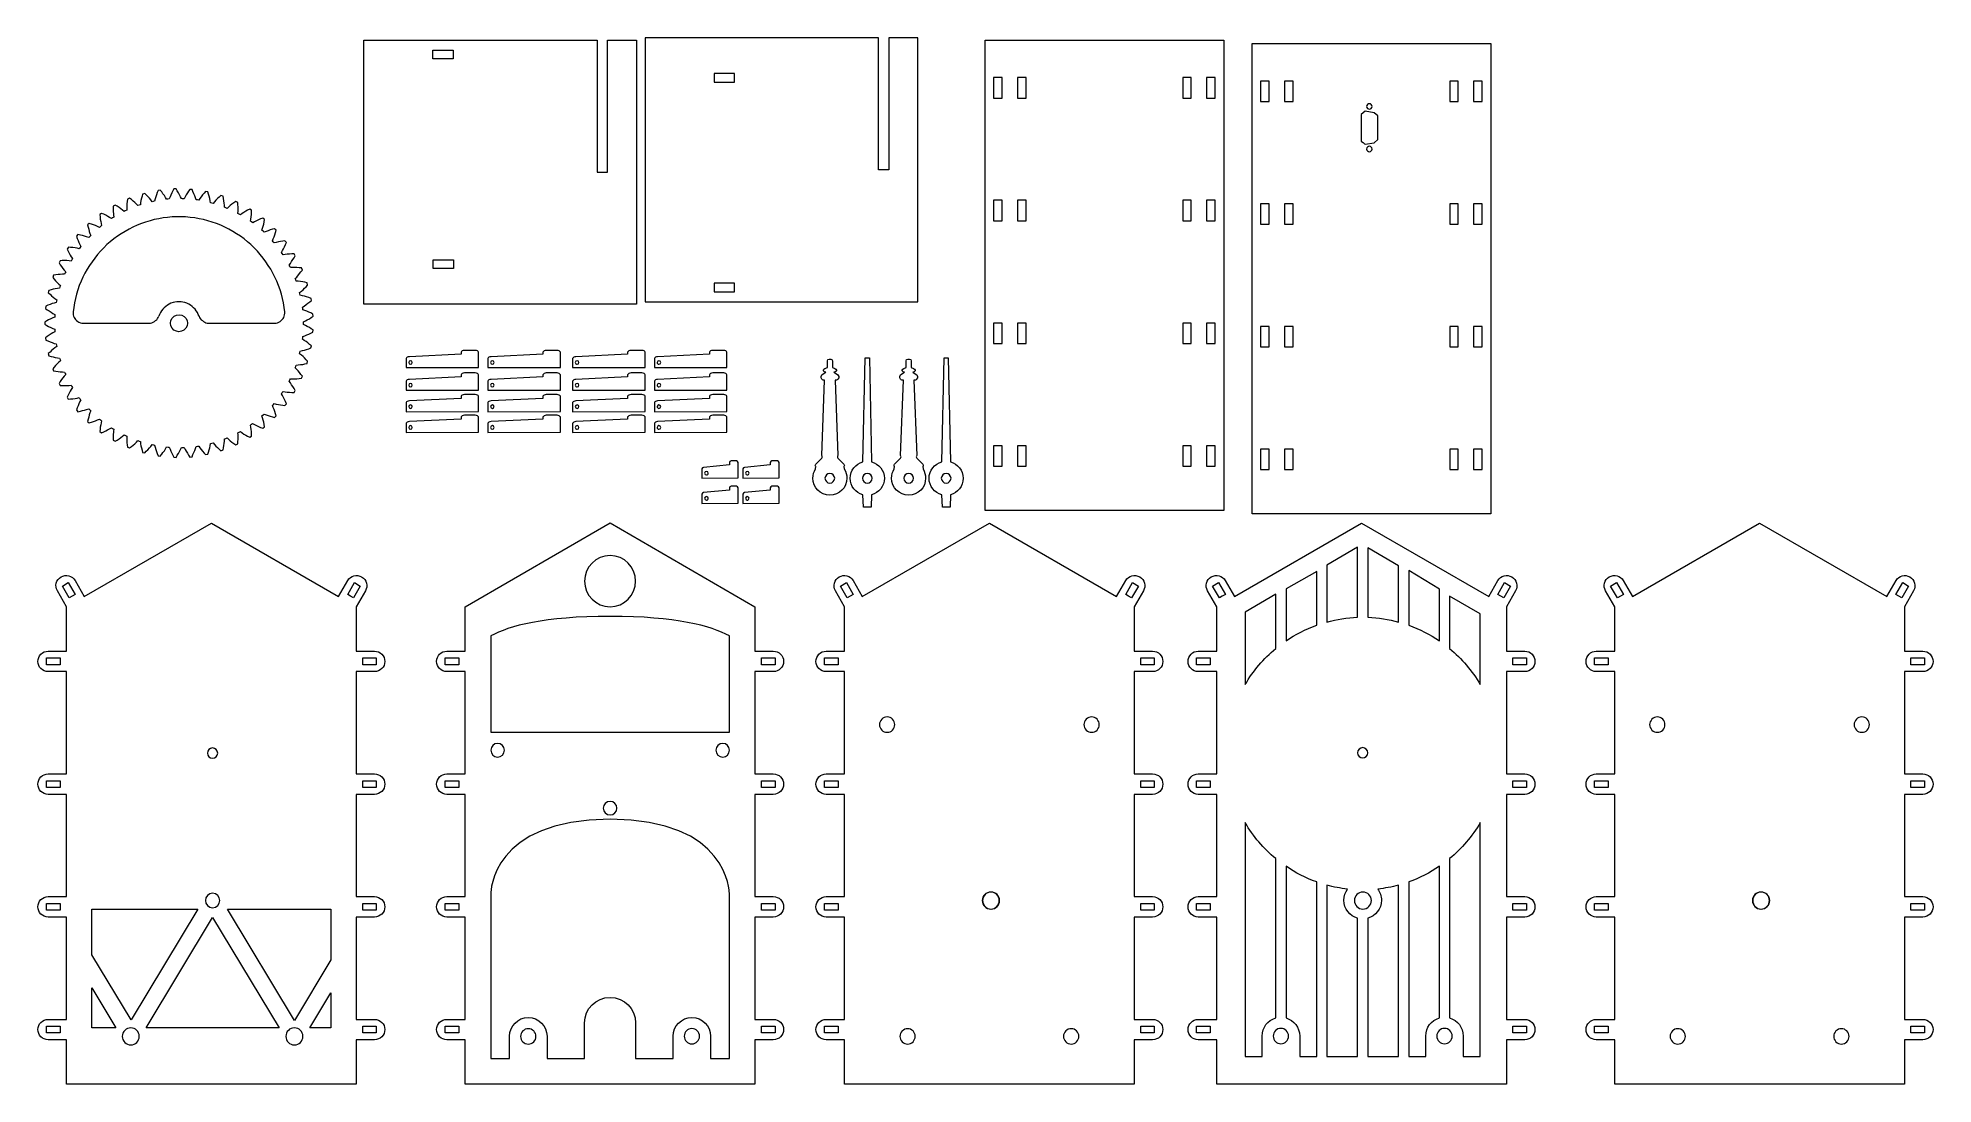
# Model space of a CAD drawing. Header units: inches. Extents: x 66 to 1178, y 184 to 797.
import ezdxf

# ---------------------------------------------------------------- set-up
doc = ezdxf.new("R2010")
doc.units = ezdxf.units.IN
doc.header["$MEASUREMENT"] = 0
doc.layers.add('Layer 1', color=7, linetype='Continuous')

# ---------------------------------------------------------------- blocks, each defined once
blk = doc.blocks.new('block 2')
at = {"layer": 'Layer 1', "color": 250, "lineweight": 13, "true_color": 0x1d1d1b}
for points in [[(582.3, 797.3), (565.3, 797.3), (565.3, 719.9), (559.3, 719.9), (559.3, 797.3), (422.3, 797.3), (422.3, 642.4), (582.3, 642.4), (582.3, 797.3)], [(474.8, 776.4), (468.8, 776.4), (462.8, 776.4), (462.8, 771.4), (474.8, 771.4), (474.8, 776.4)], [(474.8, 653.4), (468.8, 653.4), (462.8, 653.4), (462.8, 648.4), (474.8, 648.4), (474.8, 653.4)]]:
    blk.add_lwpolyline(points, dxfattribs=at)

msp = doc.modelspace()

# ---------------------------------------------------------------- linework, layer by layer
at = {"layer": 'Layer 1', "color": 250, "lineweight": 13, "true_color": 0x1d1d1b}
for points in [[(400.2, 796), (417.2, 796), (417.2, 641.1), (257.2, 641.1), (257.2, 796), (394.2, 796), (394.2, 718.5), (400.2, 718.5), (400.2, 796)], [(309.6, 785), (303.6, 785), (297.6, 785), (297.6, 790), (309.6, 790), (309.6, 785)], [(621.8, 796), (761.8, 796), (761.8, 520), (621.8, 520), (621.8, 796)], [(778.5, 794), (918.5, 794), (918.5, 518), (778.5, 518), (778.5, 794)], [(626.8, 768), (626.8, 762), (631.8, 762), (631.8, 774), (626.8, 774), (626.8, 768)], [(640.8, 762), (645.8, 762), (645.8, 768), (645.8, 774), (640.8, 774), (640.8, 762)], [(737.8, 762), (742.8, 762), (742.8, 768), (742.8, 774), (737.8, 774), (737.8, 762)], [(756.8, 768), (756.8, 774), (751.8, 774), (751.8, 762), (756.8, 762), (756.8, 768)], [(783.5, 766), (783.5, 760), (788.5, 760), (788.5, 772), (783.5, 772), (783.5, 766)], [(797.5, 760), (802.5, 760), (802.5, 766), (802.5, 772), (797.5, 772), (797.5, 760)], [(894.5, 760), (899.5, 760), (899.5, 766), (899.5, 772), (894.5, 772), (894.5, 760)], [(913.5, 766), (913.5, 772), (908.5, 772), (908.5, 760), (913.5, 760), (913.5, 766)], [(225.2, 627.4), (224, 628), (222.9, 628.6), (221.8, 629.2), (221.8, 630.8), (222.9, 631.3), (224, 631.9), (225.2, 632.5), (226.3, 633.2), (227.4, 634), (227.3, 635.3), (226.1, 635.9), (224.9, 636.4), (223.8, 636.9), (222.6, 637.4), (221.4, 637.8), (221.3, 638.6), (221.1, 639.4), (222.2, 640), (223.3, 640.8), (224.3, 641.6), (225.4, 642.4), (226.4, 643.2), (226.2, 644.5), (224.9, 645), (223.6, 645.4), (222.4, 645.7), (221.1, 646), (219.9, 646.3), (219.7, 647.1), (219.5, 647.9), (220.5, 648.7), (221.5, 649.5), (222.4, 650.4), (223.4, 651.3), (224.2, 652.3), (223.9, 653.6), (222.6, 653.9), (221.3, 654.1), (220, 654.4), (218.7, 654.5), (217.5, 654.6), (217.2, 655.4), (216.9, 656.1), (217.8, 657), (219.5, 659), (220.3, 660), (221.1, 661.1), (220.6, 662.3), (219.2, 662.4), (217.9, 662.5), (216.6, 662.6), (215.3, 662.6), (214.1, 662.6), (213.7, 663.3), (213.3, 664), (214.1, 665), (214.8, 666.1), (215.5, 667.2), (216.2, 668.3), (216.9, 669.4), (216.2, 670.6), (214.9, 670.6), (213.6, 670.5), (212.2, 670.4), (211, 670.3), (209.8, 670.1), (209.3, 670.8), (208.9, 671.4), (209.5, 672.5), (210.1, 673.6), (210.7, 674.8), (211.2, 676), (211.7, 677.2), (210.9, 678.3), (209.6, 678.1), (208.3, 677.9), (207.1, 677.6), (205.8, 677.3), (204.6, 677), (204, 677.6), (203.5, 678.2), (204, 679.4), (204.5, 680.6), (205, 681.8), (205.3, 683.1), (205.7, 684.4), (204.8, 685.3), (203.5, 685), (202.2, 684.6), (201, 684.2), (199.8, 683.8), (198.6, 683.3), (198, 683.9), (197.4, 684.4), (197.8, 685.6), (198.1, 686.8), (198.4, 688.1), (198.7, 689.4), (198.9, 690.7), (197.9, 691.5), (196.6, 691.1), (195.4, 690.5), (194.2, 690), (193.1, 689.4), (192, 688.8), (191.3, 689.3), (190.7, 689.7), (190.9, 691), (191.1, 692.3), (191.2, 693.6), (191.3, 694.8), (191.3, 696.2), (190.2, 696.9), (189, 696.3), (187.9, 695.6), (186.8, 694.9), (185.7, 694.3), (184.7, 693.5), (184, 693.9), (183.3, 694.3), (183.4, 695.6), (183.4, 698.1), (183.3, 699.4), (183.2, 700.8), (182, 701.3), (180.9, 700.6), (179.8, 699.8), (178.8, 699), (177.9, 698.2), (176.9, 697.3), (176.1, 697.6), (175.4, 697.9), (175.4, 699.2), (175.2, 700.4), (175.1, 701.7), (174.8, 703), (174.6, 704.4), (173.3, 704.8), (172.3, 703.9), (171.3, 703), (170.4, 702.1), (169.6, 701.2), (168.8, 700.2), (168, 700.4), (167.2, 700.6), (167, 701.8), (166.7, 703.1), (166.4, 704.4), (166, 705.6), (165.6, 706.9), (164.3, 707.2), (163.4, 706.2), (162.5, 705.2), (161.7, 704.1), (161, 703.1), (160.3, 702), (159.5, 702.2), (158.7, 702.3), (158.4, 703.5), (157.9, 704.7), (157.5, 705.9), (156.9, 707.1), (156.4, 708.3), (155.1, 708.4), (154.3, 707.4), (153.6, 706.3), (152.9, 705.2), (152.3, 704), (151.7, 702.9), (150.8, 702.9), (150.1, 703), (149.6, 704.1), (149, 705.3), (148.4, 706.4), (147.7, 707.6), (147, 708.7), (145.7, 708.7), (145.1, 707.5), (144.5, 706.3), (144, 705.1), (143.5, 704), (143, 702.8), (142.2, 702.7), (141.4, 702.6), (140.8, 703.7), (140.1, 704.8), (139.3, 705.8), (138.6, 706.9), (137.7, 708), (136.4, 707.7), (135.9, 706.5), (135.5, 705.2), (135.1, 704), (134.8, 702.8), (134.4, 701.6), (133.6, 701.4), (132.9, 701.2), (132.1, 702.3), (131.3, 703.2), (130.4, 704.2), (129.5, 705.2), (128.6, 706.1), (127.3, 705.7), (127, 704.4), (126.7, 703.2), (126.4, 701.9), (126.2, 700.6), (126.1, 699.4), (125.3, 699.1), (124.5, 698.9), (123.7, 699.8), (122.8, 700.7), (121.8, 701.5), (120.8, 702.4), (119.7, 703.2), (118.5, 702.7), (118.3, 701.4), (118.1, 700), (118, 698.8), (118, 697.5), (118, 696.2), (117.2, 695.9), (116.5, 695.5), (115.6, 696.3), (114.6, 697.1), (113.5, 697.8), (112.4, 698.5), (111.3, 699.2), (110.1, 698.6), (110.1, 697.2), (110.1, 696), (110.2, 693.4), (110.4, 692.1), (109.7, 691.7), (109, 691.3), (108, 692), (106.9, 692.6), (105.7, 693.2), (104.5, 693.8), (103.3, 694.3), (102.2, 693.6), (102.4, 692.2), (102.5, 690.9), (102.8, 689.6), (103, 688.4), (103.3, 687.2), (102.7, 686.6), (102.1, 686.1), (100.9, 686.7), (99.7, 687.2), (98.5, 687.7), (97.3, 688.1), (96, 688.5), (95, 687.6), (95.3, 686.3), (95.7, 685), (96, 683.8), (96.4, 682.6), (96.9, 681.4), (96.3, 680.8), (95.7, 680.2), (94.5, 680.6), (93.3, 681), (92.1, 681.3), (90.8, 681.6), (89.4, 681.9), (88.6, 680.9), (89, 679.6), (89.5, 678.4), (90, 677.2), (90.5, 676), (91.1, 674.9), (90.6, 674.2), (90.1, 673.6), (88.9, 673.9), (87.7, 674.1), (86.4, 674.3), (85.1, 674.4), (83.8, 674.5), (83, 673.4), (83.6, 672.2), (84.2, 671), (84.8, 669.9), (85.5, 668.8), (86.2, 667.8), (85.8, 667.1), (85.4, 666.4), (84.2, 666.5), (82.9, 666.6), (80.2, 666.6), (78.9, 666.5), (78.3, 665.3), (79, 664.2), (79.8, 663.1), (80.6, 662.1), (81.4, 661.1), (82.2, 660.1), (81.8, 659.4), (81.5, 658.7), (80.3, 658.6), (79, 658.5), (77.7, 658.4), (76.4, 658.2), (75.1, 658), (74.6, 656.8), (75.5, 655.7), (76.3, 654.7), (77.2, 653.8), (78.2, 652.9), (79.1, 652.1), (78.8, 651.3), (78.6, 650.5), (77.4, 650.3), (76.1, 650.1), (74.8, 649.8), (73.6, 649.5), (72.3, 649.1), (72, 647.8), (73, 646.9), (73.9, 646), (74.9, 645.2), (75.9, 644.4), (77, 643.6), (76.8, 642.8), (76.7, 642.1), (75.4, 641.7), (74.2, 641.4), (73, 640.9), (71.8, 640.4), (70.6, 639.9), (70.4, 638.6), (71.4, 637.8), (72.6, 637.1), (73.6, 636.4), (74.7, 635.7), (75.8, 635.1), (75.8, 634.3), (75.8, 633.5), (74.6, 633), (73.4, 632.5), (72.2, 631.9), (71.1, 631.3), (69.9, 630.6), (69.9, 629.3), (71.1, 628.6), (72.2, 628), (73.4, 627.4), (74.6, 626.9), (75.8, 626.4), (75.8, 625.6), (75.8, 624.8), (74.7, 624.2), (73.6, 623.6), (72.6, 622.8), (71.4, 622.1), (70.4, 621.3), (70.6, 620), (71.8, 619.5), (73, 619), (74.2, 618.5), (75.4, 618.1), (76.7, 617.8), (76.8, 617), (77, 616.2), (75.9, 615.5), (74.9, 614.7), (73.9, 613.9), (73, 613), (72, 612.1), (72.3, 610.8), (73.6, 610.4), (74.8, 610.1), (76.1, 609.8), (77.4, 609.5), (78.6, 609.4), (78.9, 608.6), (79.1, 607.9), (78.2, 607), (77.2, 606.1), (76.3, 605.1), (75.5, 604.2), (74.6, 603.1), (75.1, 601.9), (76.4, 601.7), (77.7, 601.5), (79, 601.4), (80.3, 601.3), (81.5, 601.2), (81.8, 600.5), (82.2, 599.8), (81.4, 598.8), (80.6, 597.8), (79.8, 596.8), (79, 595.7), (78.3, 594.6), (78.9, 593.4), (80.2, 593.3), (81.6, 593.3), (82.9, 593.3), (84.2, 593.4), (85.4, 593.5), (85.8, 592.8), (86.2, 592.1), (85.5, 591.1), (84.8, 590), (84.2, 588.8), (83.6, 587.7), (83, 586.5), (83.7, 585.4), (85.1, 585.5), (86.4, 585.6), (87.7, 585.8), (88.9, 586), (90.1, 586.3), (90.6, 585.6), (91.1, 585), (90.5, 583.9), (90, 582.7), (89.5, 581.5), (89, 580.3), (88.6, 579), (89.4, 578), (90.8, 578.3), (92.1, 578.6), (93.3, 578.9), (94.5, 579.2), (95.7, 579.6), (96.3, 579.1), (96.9, 578.5), (96.4, 577.3), (96, 576.1), (95.7, 574.8), (95.3, 573.6), (95, 572.3), (96, 571.4), (97.3, 571.8), (98.5, 572.2), (99.7, 572.7), (100.9, 573.2), (102.1, 573.7), (102.7, 573.2), (103.3, 572.7), (103, 571.5), (102.8, 570.3), (102.5, 569), (102.4, 567.7), (102.2, 566.4), (103.3, 565.6), (104.5, 566.1), (105.7, 566.7), (106.8, 567.3), (108, 568), (109, 568.6), (109.7, 568.2), (110.4, 567.8), (110.2, 566.5), (110.1, 564), (110.1, 562.6), (110.1, 561.3), (111.2, 560.7), (112.4, 561.3), (113.5, 562), (114.6, 562.8), (115.6, 563.6), (116.5, 564.4), (117.3, 564), (118, 563.7), (118, 562.4), (118, 561.2), (118.1, 559.8), (118.3, 558.5), (118.5, 557.2), (119.7, 556.7), (120.8, 557.5), (121.8, 558.4), (122.8, 559.2), (123.7, 560.1), (124.5, 561), (125.3, 560.8), (126.1, 560.5), (126.2, 559.2), (126.4, 558), (126.7, 556.7), (127, 555.4), (127.3, 554.1), (128.6, 553.8), (129.5, 554.8), (130.4, 555.7), (131.3, 556.7), (132.1, 557.6), (132.9, 558.7), (133.7, 558.5), (134.4, 558.3), (134.8, 557.1), (135.1, 555.9), (135.5, 554.6), (135.9, 553.4), (136.4, 552.1), (137.7, 552), (138.6, 553), (139.3, 554), (140.1, 555.1), (140.8, 556.2), (141.4, 557.3), (142.3, 557.2), (143, 557.2), (143.5, 556), (144, 554.8), (144.5, 553.6), (145.1, 552.4), (145.7, 551.3), (147, 551.2), (147.7, 552.4), (148.4, 553.5), (149, 554.6), (149.6, 555.8), (150.1, 556.9), (150.9, 556.9), (151.7, 557), (152.3, 555.9), (152.9, 554.8), (153.6, 553.7), (154.3, 552.5), (155.1, 551.4), (156.4, 551.6), (156.9, 552.8), (157.5, 554), (157.9, 555.2), (158.4, 556.4), (158.7, 557.6), (159.5, 557.7), (160.3, 557.8), (161, 556.8), (161.7, 555.8), (162.5, 554.8), (163.4, 553.7), (164.3, 552.8), (165.6, 553), (166, 554.3), (166.4, 555.6), (166.7, 556.8), (167, 558), (167.2, 559.3), (168, 559.5), (168.8, 559.7), (169.6, 558.8), (170.4, 557.8), (171.3, 556.9), (172.3, 556), (173.3, 555.1), (174.6, 555.6), (174.8, 556.8), (175.1, 558.1), (175.2, 559.4), (175.4, 560.7), (175.4, 562), (176.2, 562.3), (176.9, 562.6), (177.9, 561.7), (178.8, 560.9), (179.8, 560.1), (180.9, 559.3), (182, 558.6), (183.2, 559.1), (183.3, 560.4), (183.4, 561.8), (183.4, 564.4), (183.3, 565.6), (184, 566), (184.7, 566.4), (185.7, 565.6), (186.8, 564.9), (187.9, 564.3), (189, 563.6), (190.2, 563), (191.3, 563.7), (191.3, 565), (191.2, 566.4), (191.1, 567.6), (190.9, 568.9), (190.7, 570.1), (191.3, 570.6), (191.9, 571.1), (193.1, 570.5), (194.2, 569.9), (195.4, 569.3), (196.6, 568.8), (197.9, 568.4), (198.9, 569.2), (198.7, 570.5), (198.4, 571.8), (198.1, 573.1), (197.8, 574.3), (197.4, 575.5), (198, 576.1), (198.6, 576.6), (199.8, 576.1), (201, 575.7), (202.2, 575.3), (203.5, 574.9), (204.8, 574.6), (205.7, 575.6), (205.3, 576.8), (205, 578.1), (204.5, 579.3), (204, 580.5), (203.5, 581.6), (204.1, 582.3), (204.6, 582.9), (205.8, 582.5), (207.1, 582.3), (208.3, 582), (209.6, 581.8), (210.9, 581.6), (211.7, 582.7), (211.2, 583.9), (210.7, 585.1), (210.1, 586.3), (209.5, 587.4), (208.9, 588.5), (209.3, 589.2), (209.8, 589.8), (211, 589.6), (212.2, 589.5), (213.6, 589.4), (214.9, 589.3), (216.2, 589.3), (216.9, 590.4), (216.2, 591.6), (215.5, 592.8), (214.8, 593.8), (214.1, 594.9), (213.3, 595.9), (213.7, 596.6), (214.1, 597.3), (215.3, 597.3), (216.6, 597.3), (217.9, 597.3), (219.2, 597.5), (220.6, 597.6), (221.1, 598.8), (220.3, 599.9), (219.5, 600.9), (218.6, 601.9), (217.8, 602.8), (216.9, 603.8), (217.2, 604.5), (217.5, 605.3), (218.7, 605.4), (220, 605.6), (221.3, 605.7), (222.5, 606), (223.9, 606.3), (224.2, 607.6), (223.3, 608.5), (222.4, 609.5), (221.5, 610.4), (220.5, 611.2), (219.5, 612), (219.7, 612.8), (219.9, 613.6), (221.1, 613.8), (222.4, 614.1), (223.6, 614.5), (224.9, 614.9), (226.1, 615.4), (226.4, 616.7), (225.3, 617.5), (224.3, 618.4), (223.3, 619.1), (222.2, 619.8), (221.1, 620.5), (221.3, 621.3), (221.3, 622.1), (222.5, 622.5), (223.7, 623), (224.9, 623.5), (226.1, 624), (227.3, 624.6), (227.4, 626), (226.3, 626.7), (225.2, 627.4)], [(626.8, 696), (626.8, 690), (631.8, 690), (631.8, 702), (626.8, 702), (626.8, 696)], [(645.8, 696), (645.8, 702), (640.8, 702), (640.8, 690), (645.8, 690), (645.8, 696)], [(742.8, 696), (742.8, 702), (737.8, 702), (737.8, 690), (742.8, 690), (742.8, 696)], [(756.8, 696), (756.8, 702), (751.8, 702), (751.8, 690), (756.8, 690), (756.8, 696)], [(210.8, 636.6), (210.4, 639.2), (210, 641.8), (209.4, 644.4), (208.8, 647), (208, 649.5), (207.1, 652), (206.1, 654.5), (205, 656.9), (203.8, 659.2), (202.5, 661.6), (201.1, 663.8), (199.7, 666), (198.1, 668.1), (196.4, 670.2), (194.7, 672.2), (192.8, 674.1), (190.9, 676), (188.9, 677.7), (186.9, 679.4), (184.7, 680.9), (182.5, 682.4), (180.3, 683.8), (177.9, 685.1), (175.6, 686.3), (173.2, 687.4), (170.7, 688.4), (168.2, 689.2), (165.7, 690), (163.1, 690.7), (160.5, 691.2), (157.9, 691.7), (155.3, 692), (152.6, 692.3), (150, 692.4), (147.3, 692.4), (144.7, 692.3), (142, 692), (139.4, 691.7), (136.8, 691.2), (134.2, 690.7), (131.7, 690), (129.1, 689.2), (126.6, 688.4), (124.1, 687.4), (121.7, 686.3), (119.4, 685.1), (117.1, 683.8), (114.8, 682.4), (112.6, 680.9), (110.5, 679.4), (108.4, 677.7), (106.4, 676), (104.5, 674.1), (102.7, 672.2), (100.9, 670.2), (99.3, 668.1), (97.7, 666), (96.2, 663.8), (94.8, 661.6), (93.5, 659.2), (92.3, 656.9), (91.2, 654.5), (90.2, 652), (89.4, 649.5), (88.6, 647), (87.9, 644.4), (87.4, 641.8), (86.9, 639.2), (86.6, 636.6)], [(783.5, 694), (783.5, 688), (788.5, 688), (788.5, 700), (783.5, 700), (783.5, 694)], [(802.5, 694), (802.5, 700), (797.5, 700), (797.5, 688), (802.5, 688), (802.5, 694)], [(899.5, 694), (899.5, 700), (894.5, 700), (894.5, 688), (899.5, 688), (899.5, 694)], [(913.5, 694), (913.5, 700), (908.5, 700), (908.5, 688), (913.5, 688), (913.5, 694)], [(309.8, 662), (303.8, 662), (297.8, 662), (297.8, 667), (309.8, 667), (309.8, 662)], [(86.5, 636.6), (86.5, 635.8), (86.6, 634.9), (86.8, 634.1), (87.1, 633.3), (87.5, 632.6), (88, 632), (88.6, 631.4), (89.3, 630.9), (90, 630.5), (90.8, 630.2), (91.6, 630), (92.5, 630)], [(131.2, 630), (132, 630), (132.8, 630.2), (133.6, 630.5), (134.3, 630.9), (135, 631.4), (135.6, 631.9), (136.1, 632.6), (136.5, 633.3), (136.8, 634)], [(160.5, 634), (160, 635.1), (159.5, 636.2), (158.8, 637.2), (158.1, 638.1), (157.3, 639), (156.4, 639.8), (155.4, 640.4), (154.4, 641.1), (153.3, 641.6), (152.2, 642), (151, 642.2), (149.9, 642.4), (148.7, 642.4), (147.5, 642.4), (146.3, 642.2), (145.2, 642), (144, 641.6), (142.9, 641.1), (141.9, 640.4), (140.9, 639.8), (140, 639), (139.2, 638.1), (138.5, 637.2), (137.8, 636.2), (137.3, 635.1), (136.8, 634)], [(153.5, 628.4), (152.8, 627), (151.6, 625.9), (150.2, 625.2), (148.7, 624.9), (147.2, 625.2), (145.7, 625.9), (144.7, 627), (144, 628.4), (143.7, 630), (144, 631.5), (144.7, 632.9), (145.8, 634), (147.2, 634.7), (148.8, 634.9), (150.3, 634.7), (151.7, 633.9), (152.8, 632.8), (153.5, 631.5), (153.7, 629.9), (153.5, 628.4)], [(153.7, 629.9), (153.5, 628.4), (152.8, 627), (151.6, 625.9), (150.2, 625.2), (148.7, 624.9), (147.2, 625.2), (145.7, 625.9), (144.7, 627), (144, 628.4), (143.7, 630), (144, 631.5), (144.7, 632.9), (145.8, 634), (147.2, 634.7), (148.8, 634.9), (150.3, 634.7), (151.7, 633.9), (152.8, 632.8), (153.5, 631.5), (153.7, 629.9)], [(153.7, 629.9), (153.5, 628.4), (152.8, 627), (151.6, 625.9), (150.2, 625.2), (148.7, 624.9), (147.2, 625.2), (145.7, 625.9), (144.7, 627), (144, 628.4), (143.7, 630), (144, 631.5), (144.7, 632.9), (145.8, 634), (147.2, 634.7), (148.8, 634.9), (150.3, 634.7), (151.7, 633.9), (152.8, 632.8), (153.5, 631.5), (153.7, 629.9)], [(160.5, 634), (160.8, 633.3), (161.2, 632.6), (161.8, 631.9), (162.4, 631.4), (163, 630.9), (163.8, 630.5), (164.5, 630.2), (165.3, 630), (166.2, 630)], [(204.8, 630), (205.7, 630), (206.5, 630.2), (207.3, 630.5), (208, 630.9), (208.7, 631.4), (209.3, 632), (209.8, 632.6), (210.2, 633.3), (210.5, 634.1), (210.7, 634.9), (210.8, 635.8), (210.8, 636.6)], [(92.5, 630), (131.2, 630)], [(166.2, 630), (204.8, 630)], [(626.8, 624), (626.8, 618), (631.8, 618), (631.8, 630), (626.8, 630), (626.8, 624)], [(640.8, 618), (645.8, 618), (645.8, 624), (645.8, 630), (640.8, 630), (640.8, 618)], [(737.8, 618), (742.8, 618), (742.8, 624), (742.8, 630), (737.8, 630), (737.8, 618)], [(756.8, 624), (756.8, 630), (751.8, 630), (751.8, 618), (756.8, 618), (756.8, 624)], [(783.5, 622), (783.5, 616), (788.5, 616), (788.5, 628), (783.5, 628), (783.5, 622)], [(797.5, 616), (802.5, 616), (802.5, 622), (802.5, 628), (797.5, 628), (797.5, 616)], [(894.5, 616), (899.5, 616), (899.5, 622), (899.5, 628), (894.5, 628), (894.5, 616)], [(913.5, 622), (913.5, 628), (908.5, 628), (908.5, 616), (913.5, 616), (913.5, 622)], [(626.8, 552), (626.8, 546), (631.8, 546), (631.8, 558), (626.8, 558), (626.8, 552)], [(640.8, 546), (645.8, 546), (645.8, 552), (645.8, 558), (640.8, 558), (640.8, 546)], [(737.8, 546), (742.8, 546), (742.8, 552), (742.8, 558), (737.8, 558), (737.8, 546)], [(756.8, 552), (756.8, 558), (751.8, 558), (751.8, 546), (756.8, 546), (756.8, 552)], [(783.5, 550), (783.5, 544), (788.5, 544), (788.5, 556), (783.5, 556), (783.5, 550)], [(797.5, 544), (802.5, 544), (802.5, 550), (802.5, 556), (797.5, 556), (797.5, 544)], [(894.5, 544), (899.5, 544), (899.5, 550), (899.5, 556), (894.5, 556), (894.5, 544)], [(913.5, 550), (913.5, 556), (908.5, 556), (908.5, 544), (913.5, 544), (913.5, 550)], [(80.3, 475.7), (83.7, 477.7), (87.7, 470.8), (86, 469.8), (84.3, 468.8), (80.3, 475.7)], [(251.7, 477.7), (255.1, 475.7), (251.1, 468.8), (249.4, 469.8), (247.7, 470.8), (251.7, 477.7)], [(536.9, 475.7), (540.4, 477.7), (544.4, 470.8), (542.6, 469.8), (540.9, 468.8), (536.9, 475.7)], [(708.3, 477.7), (711.8, 475.7), (707.8, 468.8), (706, 469.8), (704.3, 470.8), (708.3, 477.7)], [(755.3, 475.7), (758.8, 477.7), (762.8, 470.8), (761, 469.8), (759.3, 468.8), (755.3, 475.7)], [(926.7, 477.7), (930.2, 475.7), (926.2, 468.8), (924.4, 469.8), (922.7, 470.8), (926.7, 477.7)], [(988.9, 475.7), (992.4, 477.7), (996.4, 470.8), (994.6, 469.8), (992.9, 468.8), (988.9, 475.7)], [(1160.3, 477.7), (1163.8, 475.7), (1159.8, 468.8), (1158, 469.8), (1156.3, 470.8), (1160.3, 477.7)], [(78.9, 431.5), (78.9, 429.5), (70.9, 429.5), (70.9, 433.5), (78.9, 433.5), (78.9, 431.5)], [(256.5, 431.5), (256.5, 433.5), (264.5, 433.5), (264.5, 429.5), (256.5, 429.5), (256.5, 431.5)], [(312.9, 431.5), (312.9, 429.5), (304.9, 429.5), (304.9, 433.5), (312.9, 433.5), (312.9, 431.5)], [(490.5, 431.5), (490.5, 433.5), (498.5, 433.5), (498.5, 429.5), (490.5, 429.5), (490.5, 431.5)], [(535.5, 431.5), (535.5, 429.5), (527.5, 429.5), (527.5, 433.5), (535.5, 433.5), (535.5, 431.5)], [(713.1, 431.5), (713.1, 433.5), (721.1, 433.5), (721.1, 429.5), (713.1, 429.5), (713.1, 431.5)], [(753.9, 431.5), (753.9, 429.5), (745.9, 429.5), (745.9, 433.5), (753.9, 433.5), (753.9, 431.5)], [(931.5, 431.5), (931.5, 433.5), (939.5, 433.5), (939.5, 429.5), (931.5, 429.5), (931.5, 431.5)], [(987.5, 431.5), (987.5, 429.5), (979.5, 429.5), (979.5, 433.5), (987.5, 433.5), (987.5, 431.5)], [(1165.1, 431.5), (1165.1, 433.5), (1173.1, 433.5), (1173.1, 429.5), (1165.1, 429.5), (1165.1, 431.5)], [(78.9, 359.5), (78.9, 357.5), (70.9, 357.5), (70.9, 361.5), (78.9, 361.5), (78.9, 359.5)], [(256.5, 359.5), (256.5, 361.5), (264.5, 361.5), (264.5, 357.5), (256.5, 357.5), (256.5, 359.5)], [(312.9, 359.5), (312.9, 357.5), (304.9, 357.5), (304.9, 361.5), (312.9, 361.5), (312.9, 359.5)], [(490.5, 359.5), (490.5, 361.5), (498.5, 361.5), (498.5, 357.5), (490.5, 357.5), (490.5, 359.5)], [(535.5, 359.5), (535.5, 357.5), (527.5, 357.5), (527.5, 361.5), (535.5, 361.5), (535.5, 359.5)], [(713.1, 359.5), (713.1, 361.5), (721.1, 361.5), (721.1, 357.5), (713.1, 357.5), (713.1, 359.5)], [(753.9, 359.5), (753.9, 357.5), (745.9, 357.5), (745.9, 361.5), (753.9, 361.5), (753.9, 359.5)], [(931.5, 359.5), (931.5, 361.5), (939.5, 361.5), (939.5, 357.5), (931.5, 357.5), (931.5, 359.5)], [(987.5, 359.5), (987.5, 357.5), (979.5, 357.5), (979.5, 361.5), (987.5, 361.5), (987.5, 359.5)], [(1165.1, 359.5), (1165.1, 361.5), (1173.1, 361.5), (1173.1, 357.5), (1165.1, 357.5), (1165.1, 359.5)], [(78.9, 287.5), (78.9, 285.5), (70.9, 285.5), (70.9, 289.5), (78.9, 289.5), (78.9, 287.5)], [(256.5, 287.5), (256.5, 289.5), (264.5, 289.5), (264.5, 285.5), (256.5, 285.5), (256.5, 287.5)], [(312.9, 287.5), (312.9, 285.5), (304.9, 285.5), (304.9, 289.5), (312.9, 289.5), (312.9, 287.5)], [(490.5, 287.5), (490.5, 289.5), (498.5, 289.5), (498.5, 285.5), (490.5, 285.5), (490.5, 287.5)], [(535.5, 287.5), (535.5, 285.5), (527.5, 285.5), (527.5, 289.5), (535.5, 289.5), (535.5, 287.5)], [(713.1, 287.5), (713.1, 289.5), (721.1, 289.5), (721.1, 285.5), (713.1, 285.5), (713.1, 287.5)], [(753.9, 287.5), (753.9, 285.5), (745.9, 285.5), (745.9, 289.5), (753.9, 289.5), (753.9, 287.5)], [(931.5, 287.5), (931.5, 289.5), (939.5, 289.5), (939.5, 285.5), (931.5, 285.5), (931.5, 287.5)], [(987.5, 287.5), (987.5, 285.5), (979.5, 285.5), (979.5, 289.5), (987.5, 289.5), (987.5, 287.5)], [(1165.1, 287.5), (1165.1, 289.5), (1173.1, 289.5), (1173.1, 285.5), (1165.1, 285.5), (1165.1, 287.5)], [(97.6, 286.2), (159.7, 286.2), (120.6, 221.2), (97.6, 259.4), (97.6, 286.2), (97.6, 286.2), (97.6, 286.2)], [(129.4, 216.5), (168.4, 281.2), (207.4, 216.5), (129.4, 216.5)], [(237.8, 256.4), (216.4, 220.9), (177.1, 286.2), (237.8, 286.2), (237.8, 256.4), (237.8, 256.4)], [(97.6, 216.5), (97.6, 240), (111.7, 216.5), (97.6, 216.5), (97.6, 216.5)], [(237.8, 216.5), (225.5, 216.5), (237.8, 237), (237.8, 216.5)], [(78.9, 215.5), (78.9, 213.5), (70.9, 213.5), (70.9, 217.5), (78.9, 217.5), (78.9, 215.5)], [(256.5, 215.5), (256.5, 217.5), (264.5, 217.5), (264.5, 213.5), (256.5, 213.5), (256.5, 215.5)], [(312.9, 215.5), (312.9, 213.5), (304.9, 213.5), (304.9, 217.5), (312.9, 217.5), (312.9, 215.5)], [(490.5, 215.5), (490.5, 217.5), (498.5, 217.5), (498.5, 213.5), (490.5, 213.5), (490.5, 215.5)], [(535.5, 215.5), (535.5, 213.5), (527.5, 213.5), (527.5, 217.5), (535.5, 217.5), (535.5, 215.5)], [(713.1, 215.5), (713.1, 217.5), (721.1, 217.5), (721.1, 213.5), (713.1, 213.5), (713.1, 215.5)], [(753.9, 215.5), (753.9, 213.5), (745.9, 213.5), (745.9, 217.5), (753.9, 217.5), (753.9, 215.5)], [(931.5, 215.5), (931.5, 217.5), (939.5, 217.5), (939.5, 213.5), (931.5, 213.5), (931.5, 215.5)], [(987.5, 215.5), (987.5, 213.5), (979.5, 213.5), (979.5, 217.5), (987.5, 217.5), (987.5, 215.5)], [(1165.1, 215.5), (1165.1, 217.5), (1173.1, 217.5), (1173.1, 213.5), (1165.1, 213.5), (1165.1, 215.5)]]:
    msp.add_lwpolyline(points, dxfattribs=at)
for points, knots in [([(847.3, 758.7), (848.2, 758.7), (848.9, 758), (848.9, 757.1), (848.9, 756.2), (848.2, 755.5), (847.3, 755.5), (846.5, 755.5), (845.7, 756.2), (845.7, 757.1), (845.7, 758), (846.5, 758.7), (847.3, 758.7)], [0, 0, 0, 0, 1, 1, 1, 2, 2, 2, 3, 3, 3, 4, 4, 4, 4]), ([(844.8, 734.9), (844.8, 734.9), (842.4, 736.8), (842.4, 736.7), (842.4, 736.7), (842.4, 752.4), (842.4, 752.4), (842.4, 752.4), (844.8, 754.3), (844.8, 754.3), (844.8, 754.3), (850.2, 753.3), (850.2, 753.3), (850.2, 753.3), (852.3, 751.5), (852.3, 751.5), (852.3, 751.5), (852.3, 737.7), (852.3, 737.7), (852.3, 737.7), (850.2, 735.8), (850.2, 735.8), (850.2, 735.8), (844.8, 734.9), (844.8, 734.9)], [0, 0, 0, 0, 1, 1, 1, 2, 2, 2, 3, 3, 3, 4, 4, 4, 5, 5, 5, 6, 6, 6, 7, 7, 7, 8, 8, 8, 8]), ([(847.3, 733.7), (848.2, 733.7), (848.9, 733), (848.9, 732.1), (848.9, 731.2), (848.2, 730.5), (847.3, 730.5), (846.5, 730.5), (845.7, 731.2), (845.7, 732.1), (845.7, 733), (846.5, 733.7), (847.3, 733.7)], [0, 0, 0, 0, 1, 1, 1, 2, 2, 2, 3, 3, 3, 4, 4, 4, 4]), ([(282, 603.9), (282, 603.9), (282, 609.3), (282, 609.3), (282.1, 609.8), (282.9, 610.1), (283.9, 610.2), (283.9, 610.2), (314.3, 611.7), (314.3, 611.7), (314.3, 611.7), (314.3, 613), (314.3, 613), (314.5, 613.5), (315.2, 613.9), (316.2, 613.9), (316.2, 613.9), (322.6, 613.9), (322.6, 613.9), (323.6, 613.9), (324.3, 613.5), (324.5, 613), (324.5, 613), (324.5, 604), (324.5, 604), (324.5, 604), (282, 603.9), (282, 603.9)], [0, 0, 0, 0, 1, 1, 1, 2, 2, 2, 3, 3, 3, 4, 4, 4, 5, 5, 5, 6, 6, 6, 7, 7, 7, 8, 8, 8, 9, 9, 9, 9]), ([(330, 603.9), (330, 603.9), (330, 609.3), (330, 609.3), (330.1, 609.8), (330.9, 610.1), (331.9, 610.2), (331.9, 610.2), (362.3, 611.7), (362.3, 611.7), (362.3, 611.7), (362.3, 613), (362.3, 613), (362.5, 613.5), (363.2, 613.9), (364.2, 613.9), (364.2, 613.9), (370.6, 613.9), (370.6, 613.9), (371.6, 613.9), (372.3, 613.5), (372.5, 613), (372.5, 613), (372.5, 604), (372.5, 604), (372.5, 604), (330, 603.9), (330, 603.9)], [0, 0, 0, 0, 1, 1, 1, 2, 2, 2, 3, 3, 3, 4, 4, 4, 5, 5, 5, 6, 6, 6, 7, 7, 7, 8, 8, 8, 9, 9, 9, 9]), ([(379.7, 603.9), (379.7, 603.9), (379.7, 609.3), (379.7, 609.3), (379.9, 609.8), (380.7, 610.1), (381.6, 610.2), (381.6, 610.2), (412, 611.7), (412, 611.7), (412, 611.7), (412, 613), (412, 613), (412.2, 613.5), (413, 613.9), (414, 613.9), (414, 613.9), (420.4, 613.9), (420.4, 613.9), (421.3, 613.9), (422.1, 613.5), (422.3, 613), (422.3, 613), (422.3, 604), (422.3, 604), (422.3, 604), (379.7, 603.9), (379.7, 603.9)], [0, 0, 0, 0, 1, 1, 1, 2, 2, 2, 3, 3, 3, 4, 4, 4, 5, 5, 5, 6, 6, 6, 7, 7, 7, 8, 8, 8, 9, 9, 9, 9]), ([(427.7, 603.9), (427.7, 603.9), (427.7, 609.3), (427.7, 609.3), (427.9, 609.8), (428.7, 610.1), (429.6, 610.2), (429.6, 610.2), (460, 611.7), (460, 611.7), (460, 611.7), (460, 613), (460, 613), (460.2, 613.5), (461, 613.9), (462, 613.9), (462, 613.9), (468.4, 613.9), (468.4, 613.9), (469.3, 613.9), (470.1, 613.5), (470.3, 613), (470.3, 613), (470.3, 604), (470.3, 604), (470.3, 604), (427.7, 603.9), (427.7, 603.9)], [0, 0, 0, 0, 1, 1, 1, 2, 2, 2, 3, 3, 3, 4, 4, 4, 5, 5, 5, 6, 6, 6, 7, 7, 7, 8, 8, 8, 9, 9, 9, 9]), ([(282, 590.6), (282, 590.6), (282, 596), (282, 596), (282.1, 596.5), (282.9, 596.8), (283.9, 596.9), (283.9, 596.9), (314.3, 598.4), (314.3, 598.4), (314.3, 598.4), (314.3, 599.7), (314.3, 599.7), (314.5, 600.2), (315.2, 600.6), (316.2, 600.7), (316.2, 600.7), (322.6, 600.7), (322.6, 600.7), (323.6, 600.6), (324.3, 600.2), (324.5, 599.7), (324.5, 599.7), (324.5, 590.7), (324.5, 590.7), (324.5, 590.7), (282, 590.6), (282, 590.6)], [0, 0, 0, 0, 1, 1, 1, 2, 2, 2, 3, 3, 3, 4, 4, 4, 5, 5, 5, 6, 6, 6, 7, 7, 7, 8, 8, 8, 9, 9, 9, 9]), ([(284.6, 607.9), (285.2, 607.9), (285.6, 607.4), (285.6, 606.9), (285.6, 606.3), (285.2, 605.8), (284.6, 605.8), (284, 605.8), (283.6, 606.3), (283.6, 606.9), (283.6, 607.4), (284, 607.9), (284.6, 607.9)], [0, 0, 0, 0, 1, 1, 1, 2, 2, 2, 3, 3, 3, 4, 4, 4, 4]), ([(330, 590.6), (330, 590.6), (330, 596), (330, 596), (330.1, 596.5), (330.9, 596.8), (331.9, 596.9), (331.9, 596.9), (362.3, 598.4), (362.3, 598.4), (362.3, 598.4), (362.3, 599.7), (362.3, 599.7), (362.5, 600.2), (363.2, 600.6), (364.2, 600.7), (364.2, 600.7), (370.6, 600.7), (370.6, 600.7), (371.6, 600.6), (372.3, 600.2), (372.5, 599.7), (372.5, 599.7), (372.5, 590.7), (372.5, 590.7), (372.5, 590.7), (330, 590.6), (330, 590.6)], [0, 0, 0, 0, 1, 1, 1, 2, 2, 2, 3, 3, 3, 4, 4, 4, 5, 5, 5, 6, 6, 6, 7, 7, 7, 8, 8, 8, 9, 9, 9, 9]), ([(332.6, 607.9), (333.2, 607.9), (333.6, 607.4), (333.6, 606.9), (333.6, 606.3), (333.2, 605.8), (332.6, 605.8), (332, 605.8), (331.6, 606.3), (331.6, 606.9), (331.6, 607.4), (332, 607.9), (332.6, 607.9)], [0, 0, 0, 0, 1, 1, 1, 2, 2, 2, 3, 3, 3, 4, 4, 4, 4]), ([(379.7, 590.6), (379.7, 590.6), (379.7, 596), (379.7, 596), (379.9, 596.5), (380.7, 596.8), (381.6, 596.9), (381.6, 596.9), (412, 598.4), (412, 598.4), (412, 598.4), (412, 599.7), (412, 599.7), (412.2, 600.2), (413, 600.6), (414, 600.7), (414, 600.7), (420.4, 600.7), (420.4, 600.7), (421.3, 600.6), (422.1, 600.2), (422.3, 599.7), (422.3, 599.7), (422.3, 590.7), (422.3, 590.7), (422.3, 590.7), (379.7, 590.6), (379.7, 590.6)], [0, 0, 0, 0, 1, 1, 1, 2, 2, 2, 3, 3, 3, 4, 4, 4, 5, 5, 5, 6, 6, 6, 7, 7, 7, 8, 8, 8, 9, 9, 9, 9]), ([(382.4, 607.9), (382.9, 607.9), (383.4, 607.4), (383.4, 606.9), (383.4, 606.3), (382.9, 605.8), (382.4, 605.8), (381.8, 605.8), (381.3, 606.3), (381.3, 606.9), (381.3, 607.4), (381.8, 607.9), (382.4, 607.9)], [0, 0, 0, 0, 1, 1, 1, 2, 2, 2, 3, 3, 3, 4, 4, 4, 4]), ([(427.7, 590.6), (427.7, 590.6), (427.7, 596), (427.7, 596), (427.9, 596.5), (428.7, 596.8), (429.6, 596.9), (429.6, 596.9), (460, 598.4), (460, 598.4), (460, 598.4), (460, 599.7), (460, 599.7), (460.2, 600.2), (461, 600.6), (462, 600.7), (462, 600.7), (468.4, 600.7), (468.4, 600.7), (469.3, 600.6), (470.1, 600.2), (470.3, 599.7), (470.3, 599.7), (470.3, 590.7), (470.3, 590.7), (470.3, 590.7), (427.7, 590.6), (427.7, 590.6)], [0, 0, 0, 0, 1, 1, 1, 2, 2, 2, 3, 3, 3, 4, 4, 4, 5, 5, 5, 6, 6, 6, 7, 7, 7, 8, 8, 8, 9, 9, 9, 9]), ([(430.4, 607.9), (430.9, 607.9), (431.4, 607.4), (431.4, 606.9), (431.4, 606.3), (430.9, 605.8), (430.4, 605.8), (429.8, 605.8), (429.3, 606.3), (429.3, 606.9), (429.3, 607.4), (429.8, 607.9), (430.4, 607.9)], [0, 0, 0, 0, 1, 1, 1, 2, 2, 2, 3, 3, 3, 4, 4, 4, 4]), ([(539.1, 544.4), (539.1, 544.4), (538.9, 545.8), (538.9, 545.8), (539.3, 546.2), (539.3, 546.8), (538.9, 547.2), (538.9, 547.2), (535.4, 550.7), (535.4, 550.7), (535, 551.1), (535, 551.8), (535.4, 552.2), (535.4, 552.2), (533.7, 596.5), (533.7, 596.5), (534.3, 596.4), (534.9, 596.5), (535.4, 597), (536.3, 598), (536, 599.5), (534.6, 600.3), (534.6, 600.3), (533.1, 601.2), (533.1, 601.2), (533.5, 601.2), (533.8, 601.3), (534.1, 601.5), (534.9, 602), (534.6, 602.8), (533.5, 603.3), (533.5, 603.3), (532.2, 603.9), (532.2, 603.9), (532.2, 603.9), (532.2, 607.9), (532.2, 607.9), (532.2, 608.5), (531.7, 608.9), (531.2, 608.9), (531.2, 608.9), (530.2, 608.9), (530.2, 608.9), (529.6, 608.9), (529.2, 608.5), (529.2, 607.9), (529.2, 607.9), (529.2, 603.9), (529.2, 603.9), (529.2, 603.9), (527.8, 603.3), (527.8, 603.3), (526.8, 602.8), (526.5, 602), (527.2, 601.5), (527.5, 601.3), (527.9, 601.2), (528.3, 601.2), (528.3, 601.2), (526.8, 600.3), (526.8, 600.3), (525.4, 599.5), (525, 598), (526, 597), (526.4, 596.5), (527, 596.4), (527.6, 596.5), (527.6, 596.5), (525.9, 552.2), (525.9, 552.2), (526.3, 551.8), (526.3, 551.1), (525.9, 550.7), (525.9, 550.7), (522.4, 547.2), (522.4, 547.2), (522, 546.8), (522, 546.2), (522.4, 545.8), (522.4, 545.8), (522.2, 544.4), (522.2, 544.4), (521.3, 542.8), (520.7, 541), (520.7, 539), (520.7, 533.4), (525.1, 529), (530.7, 529), (536.2, 529), (540.7, 533.4), (540.7, 539), (540.7, 540.9), (540.1, 542.8), (539.1, 544.4)], [0, 0, 0, 0, 1, 1, 1, 2, 2, 2, 3, 3, 3, 4, 4, 4, 5, 5, 5, 6, 6, 6, 7, 7, 7, 8, 8, 8, 9, 9, 9, 10, 10, 10, 11, 11, 11, 12, 12, 12, 13, 13, 13, 14, 14, 14, 15, 15, 15, 16, 16, 16, 17, 17, 17, 18, 18, 18, 19, 19, 19, 20, 20, 20, 21, 21, 21, 22, 22, 22, 23, 23, 23, 24, 24, 24, 25, 25, 25, 26, 26, 26, 27, 27, 27, 28, 28, 28, 29, 29, 29, 30, 30, 30, 31, 31, 31, 31]), ([(555.1, 548.6), (555.1, 548.6), (553.9, 609.5), (553.9, 609.5), (553.9, 609.5), (551.4, 609.5), (551.4, 609.5), (551.4, 609.5), (550.1, 548.6), (550.1, 548.6), (545.8, 547.5), (542.6, 543.6), (542.6, 538.9), (542.6, 534.3), (545.8, 530.3), (550.1, 529.2), (550.1, 529.2), (550.4, 522), (550.4, 522), (550.4, 522), (554.9, 522), (554.9, 522), (554.9, 522), (555.1, 529.2), (555.1, 529.2), (559.5, 530.3), (562.7, 534.3), (562.7, 538.9), (562.7, 543.6), (559.5, 547.5), (555.1, 548.6)], [0, 0, 0, 0, 1, 1, 1, 2, 2, 2, 3, 3, 3, 4, 4, 4, 5, 5, 5, 6, 6, 6, 7, 7, 7, 8, 8, 8, 9, 9, 9, 10, 10, 10, 10]), ([(585.4, 544.4), (585.4, 544.4), (585.2, 545.8), (585.2, 545.8), (585.6, 546.2), (585.6, 546.8), (585.2, 547.2), (585.2, 547.2), (581.7, 550.7), (581.7, 550.7), (581.3, 551.1), (581.3, 551.8), (581.7, 552.2), (581.7, 552.2), (580, 596.5), (580, 596.5), (580.6, 596.4), (581.2, 596.5), (581.6, 597), (582.6, 598), (582.2, 599.5), (580.8, 600.3), (580.8, 600.3), (579.3, 601.2), (579.3, 601.2), (579.7, 601.2), (580.1, 601.3), (580.4, 601.5), (581.1, 602), (580.8, 602.8), (579.8, 603.3), (579.8, 603.3), (578.4, 603.9), (578.4, 603.9), (578.4, 603.9), (578.4, 607.9), (578.4, 607.9), (578.4, 608.5), (578, 608.9), (577.4, 608.9), (577.4, 608.9), (576.4, 608.9), (576.4, 608.9), (575.9, 608.9), (575.4, 608.5), (575.4, 607.9), (575.4, 607.9), (575.4, 603.9), (575.4, 603.9), (575.4, 603.9), (574.1, 603.3), (574.1, 603.3), (573, 602.8), (572.7, 602), (573.5, 601.5), (573.8, 601.3), (574.1, 601.2), (574.5, 601.2), (574.5, 601.2), (573, 600.3), (573, 600.3), (571.6, 599.5), (571.3, 598), (572.2, 597), (572.7, 596.5), (573.3, 596.4), (573.9, 596.5), (573.9, 596.5), (572.2, 552.2), (572.2, 552.2), (572.6, 551.8), (572.6, 551.1), (572.2, 550.7), (572.2, 550.7), (568.7, 547.2), (568.7, 547.2), (568.3, 546.8), (568.3, 546.2), (568.7, 545.8), (568.7, 545.8), (568.5, 544.4), (568.5, 544.4), (567.5, 542.8), (566.9, 541), (566.9, 539), (566.9, 533.4), (571.4, 529), (576.9, 529), (582.5, 529), (586.9, 533.4), (586.9, 539), (586.9, 540.9), (586.3, 542.8), (585.4, 544.4)], [0, 0, 0, 0, 1, 1, 1, 2, 2, 2, 3, 3, 3, 4, 4, 4, 5, 5, 5, 6, 6, 6, 7, 7, 7, 8, 8, 8, 9, 9, 9, 10, 10, 10, 11, 11, 11, 12, 12, 12, 13, 13, 13, 14, 14, 14, 15, 15, 15, 16, 16, 16, 17, 17, 17, 18, 18, 18, 19, 19, 19, 20, 20, 20, 21, 21, 21, 22, 22, 22, 23, 23, 23, 24, 24, 24, 25, 25, 25, 26, 26, 26, 27, 27, 27, 28, 28, 28, 29, 29, 29, 30, 30, 30, 31, 31, 31, 31]), ([(601.4, 548.6), (601.4, 548.6), (600.2, 609.5), (600.2, 609.5), (600.2, 609.5), (597.7, 609.5), (597.7, 609.5), (597.7, 609.5), (596.4, 548.6), (596.4, 548.6), (592.1, 547.5), (588.9, 543.6), (588.9, 538.9), (588.9, 534.3), (592.1, 530.3), (596.4, 529.2), (596.4, 529.2), (596.7, 522), (596.7, 522), (596.7, 522), (601.2, 522), (601.2, 522), (601.2, 522), (601.4, 529.2), (601.4, 529.2), (605.7, 530.3), (608.9, 534.3), (608.9, 538.9), (608.9, 543.6), (605.7, 547.5), (601.4, 548.6)], [0, 0, 0, 0, 1, 1, 1, 2, 2, 2, 3, 3, 3, 4, 4, 4, 5, 5, 5, 6, 6, 6, 7, 7, 7, 8, 8, 8, 9, 9, 9, 10, 10, 10, 10]), ([(284.6, 594.6), (285.2, 594.6), (285.6, 594.2), (285.6, 593.6), (285.6, 593), (285.2, 592.5), (284.6, 592.5), (284, 592.5), (283.6, 593), (283.6, 593.6), (283.6, 594.2), (284, 594.6), (284.6, 594.6)], [0, 0, 0, 0, 1, 1, 1, 2, 2, 2, 3, 3, 3, 4, 4, 4, 4]), ([(332.6, 594.6), (333.2, 594.6), (333.6, 594.2), (333.6, 593.6), (333.6, 593), (333.2, 592.5), (332.6, 592.5), (332, 592.5), (331.6, 593), (331.6, 593.6), (331.6, 594.2), (332, 594.6), (332.6, 594.6)], [0, 0, 0, 0, 1, 1, 1, 2, 2, 2, 3, 3, 3, 4, 4, 4, 4]), ([(382.4, 594.6), (382.9, 594.6), (383.4, 594.2), (383.4, 593.6), (383.4, 593), (382.9, 592.5), (382.4, 592.5), (381.8, 592.5), (381.3, 593), (381.3, 593.6), (381.3, 594.2), (381.8, 594.6), (382.4, 594.6)], [0, 0, 0, 0, 1, 1, 1, 2, 2, 2, 3, 3, 3, 4, 4, 4, 4]), ([(430.4, 594.6), (430.9, 594.6), (431.4, 594.2), (431.4, 593.6), (431.4, 593), (430.9, 592.5), (430.4, 592.5), (429.8, 592.5), (429.3, 593), (429.3, 593.6), (429.3, 594.2), (429.8, 594.6), (430.4, 594.6)], [0, 0, 0, 0, 1, 1, 1, 2, 2, 2, 3, 3, 3, 4, 4, 4, 4]), ([(282, 578), (282, 578), (282, 583.4), (282, 583.4), (282.1, 583.8), (282.9, 584.2), (283.9, 584.3), (283.9, 584.3), (314.3, 585.8), (314.3, 585.8), (314.3, 585.8), (314.3, 587.1), (314.3, 587.1), (314.5, 587.6), (315.2, 587.9), (316.2, 588), (316.2, 588), (322.6, 588), (322.6, 588), (323.6, 587.9), (324.3, 587.6), (324.5, 587.1), (324.5, 587.1), (324.5, 578.1), (324.5, 578.1), (324.5, 578.1), (282, 578), (282, 578)], [0, 0, 0, 0, 1, 1, 1, 2, 2, 2, 3, 3, 3, 4, 4, 4, 5, 5, 5, 6, 6, 6, 7, 7, 7, 8, 8, 8, 9, 9, 9, 9]), ([(284.6, 582), (285.2, 582), (285.6, 581.5), (285.6, 581), (285.6, 580.4), (285.2, 579.9), (284.6, 579.9), (284, 579.9), (283.6, 580.4), (283.6, 581), (283.6, 581.5), (284, 582), (284.6, 582)], [0, 0, 0, 0, 1, 1, 1, 2, 2, 2, 3, 3, 3, 4, 4, 4, 4]), ([(330, 578), (330, 578), (330, 583.4), (330, 583.4), (330.1, 583.8), (330.9, 584.2), (331.9, 584.3), (331.9, 584.3), (362.3, 585.8), (362.3, 585.8), (362.3, 585.8), (362.3, 587.1), (362.3, 587.1), (362.5, 587.6), (363.2, 587.9), (364.2, 588), (364.2, 588), (370.6, 588), (370.6, 588), (371.6, 587.9), (372.3, 587.6), (372.5, 587.1), (372.5, 587.1), (372.5, 578.1), (372.5, 578.1), (372.5, 578.1), (330, 578), (330, 578)], [0, 0, 0, 0, 1, 1, 1, 2, 2, 2, 3, 3, 3, 4, 4, 4, 5, 5, 5, 6, 6, 6, 7, 7, 7, 8, 8, 8, 9, 9, 9, 9]), ([(332.6, 582), (333.2, 582), (333.6, 581.5), (333.6, 581), (333.6, 580.4), (333.2, 579.9), (332.6, 579.9), (332, 579.9), (331.6, 580.4), (331.6, 581), (331.6, 581.5), (332, 582), (332.6, 582)], [0, 0, 0, 0, 1, 1, 1, 2, 2, 2, 3, 3, 3, 4, 4, 4, 4]), ([(379.7, 578), (379.7, 578), (379.7, 583.4), (379.7, 583.4), (379.9, 583.8), (380.7, 584.2), (381.6, 584.3), (381.6, 584.3), (412, 585.8), (412, 585.8), (412, 585.8), (412, 587.1), (412, 587.1), (412.2, 587.6), (413, 587.9), (414, 588), (414, 588), (420.4, 588), (420.4, 588), (421.3, 587.9), (422.1, 587.6), (422.3, 587.1), (422.3, 587.1), (422.3, 578.1), (422.3, 578.1), (422.3, 578.1), (379.7, 578), (379.7, 578)], [0, 0, 0, 0, 1, 1, 1, 2, 2, 2, 3, 3, 3, 4, 4, 4, 5, 5, 5, 6, 6, 6, 7, 7, 7, 8, 8, 8, 9, 9, 9, 9]), ([(382.4, 582), (382.9, 582), (383.4, 581.5), (383.4, 581), (383.4, 580.4), (382.9, 579.9), (382.4, 579.9), (381.8, 579.9), (381.3, 580.4), (381.3, 581), (381.3, 581.5), (381.8, 582), (382.4, 582)], [0, 0, 0, 0, 1, 1, 1, 2, 2, 2, 3, 3, 3, 4, 4, 4, 4]), ([(427.7, 578), (427.7, 578), (427.7, 583.4), (427.7, 583.4), (427.9, 583.8), (428.7, 584.2), (429.6, 584.3), (429.6, 584.3), (460, 585.8), (460, 585.8), (460, 585.8), (460, 587.1), (460, 587.1), (460.2, 587.6), (461, 587.9), (462, 588), (462, 588), (468.4, 588), (468.4, 588), (469.3, 587.9), (470.1, 587.6), (470.3, 587.1), (470.3, 587.1), (470.3, 578.1), (470.3, 578.1), (470.3, 578.1), (427.7, 578), (427.7, 578)], [0, 0, 0, 0, 1, 1, 1, 2, 2, 2, 3, 3, 3, 4, 4, 4, 5, 5, 5, 6, 6, 6, 7, 7, 7, 8, 8, 8, 9, 9, 9, 9]), ([(430.4, 582), (430.9, 582), (431.4, 581.5), (431.4, 581), (431.4, 580.4), (430.9, 579.9), (430.4, 579.9), (429.8, 579.9), (429.3, 580.4), (429.3, 581), (429.3, 581.5), (429.8, 582), (430.4, 582)], [0, 0, 0, 0, 1, 1, 1, 2, 2, 2, 3, 3, 3, 4, 4, 4, 4]), ([(282, 565.8), (282, 565.8), (282, 571.2), (282, 571.2), (282.1, 571.7), (282.9, 572.1), (283.9, 572.2), (283.9, 572.2), (314.3, 573.6), (314.3, 573.6), (314.3, 573.6), (314.3, 574.9), (314.3, 574.9), (314.5, 575.4), (315.2, 575.8), (316.2, 575.9), (316.2, 575.9), (322.6, 575.9), (322.6, 575.9), (323.6, 575.8), (324.3, 575.4), (324.5, 574.9), (324.5, 574.9), (324.5, 565.9), (324.5, 565.9), (324.5, 565.9), (282, 565.8), (282, 565.8)], [0, 0, 0, 0, 1, 1, 1, 2, 2, 2, 3, 3, 3, 4, 4, 4, 5, 5, 5, 6, 6, 6, 7, 7, 7, 8, 8, 8, 9, 9, 9, 9]), ([(284.6, 569.8), (285.2, 569.8), (285.6, 569.4), (285.6, 568.8), (285.6, 568.2), (285.2, 567.7), (284.6, 567.7), (284, 567.7), (283.6, 568.2), (283.6, 568.8), (283.6, 569.4), (284, 569.8), (284.6, 569.8)], [0, 0, 0, 0, 1, 1, 1, 2, 2, 2, 3, 3, 3, 4, 4, 4, 4]), ([(330, 565.8), (330, 565.8), (330, 571.2), (330, 571.2), (330.1, 571.7), (330.9, 572.1), (331.9, 572.2), (331.9, 572.2), (362.3, 573.6), (362.3, 573.6), (362.3, 573.6), (362.3, 574.9), (362.3, 574.9), (362.5, 575.4), (363.2, 575.8), (364.2, 575.9), (364.2, 575.9), (370.6, 575.9), (370.6, 575.9), (371.6, 575.8), (372.3, 575.4), (372.5, 574.9), (372.5, 574.9), (372.5, 565.9), (372.5, 565.9), (372.5, 565.9), (330, 565.8), (330, 565.8)], [0, 0, 0, 0, 1, 1, 1, 2, 2, 2, 3, 3, 3, 4, 4, 4, 5, 5, 5, 6, 6, 6, 7, 7, 7, 8, 8, 8, 9, 9, 9, 9]), ([(332.6, 569.8), (333.2, 569.8), (333.6, 569.4), (333.6, 568.8), (333.6, 568.2), (333.2, 567.7), (332.6, 567.7), (332, 567.7), (331.6, 568.2), (331.6, 568.8), (331.6, 569.4), (332, 569.8), (332.6, 569.8)], [0, 0, 0, 0, 1, 1, 1, 2, 2, 2, 3, 3, 3, 4, 4, 4, 4]), ([(379.7, 565.8), (379.7, 565.8), (379.7, 571.2), (379.7, 571.2), (379.9, 571.7), (380.7, 572.1), (381.6, 572.2), (381.6, 572.2), (412, 573.6), (412, 573.6), (412, 573.6), (412, 574.9), (412, 574.9), (412.2, 575.4), (413, 575.8), (414, 575.9), (414, 575.9), (420.4, 575.9), (420.4, 575.9), (421.3, 575.8), (422.1, 575.4), (422.3, 574.9), (422.3, 574.9), (422.3, 565.9), (422.3, 565.9), (422.3, 565.9), (379.7, 565.8), (379.7, 565.8)], [0, 0, 0, 0, 1, 1, 1, 2, 2, 2, 3, 3, 3, 4, 4, 4, 5, 5, 5, 6, 6, 6, 7, 7, 7, 8, 8, 8, 9, 9, 9, 9]), ([(382.4, 569.8), (382.9, 569.8), (383.4, 569.4), (383.4, 568.8), (383.4, 568.2), (382.9, 567.7), (382.4, 567.7), (381.8, 567.7), (381.3, 568.2), (381.3, 568.8), (381.3, 569.4), (381.8, 569.8), (382.4, 569.8)], [0, 0, 0, 0, 1, 1, 1, 2, 2, 2, 3, 3, 3, 4, 4, 4, 4]), ([(427.7, 565.8), (427.7, 565.8), (427.7, 571.2), (427.7, 571.2), (427.9, 571.7), (428.7, 572.1), (429.6, 572.2), (429.6, 572.2), (460, 573.6), (460, 573.6), (460, 573.6), (460, 574.9), (460, 574.9), (460.2, 575.4), (461, 575.8), (462, 575.9), (462, 575.9), (468.4, 575.9), (468.4, 575.9), (469.3, 575.8), (470.1, 575.4), (470.3, 574.9), (470.3, 574.9), (470.3, 565.9), (470.3, 565.9), (470.3, 565.9), (427.7, 565.8), (427.7, 565.8)], [0, 0, 0, 0, 1, 1, 1, 2, 2, 2, 3, 3, 3, 4, 4, 4, 5, 5, 5, 6, 6, 6, 7, 7, 7, 8, 8, 8, 9, 9, 9, 9]), ([(430.4, 569.8), (430.9, 569.8), (431.4, 569.4), (431.4, 568.8), (431.4, 568.2), (430.9, 567.7), (430.4, 567.7), (429.8, 567.7), (429.3, 568.2), (429.3, 568.8), (429.3, 569.4), (429.8, 569.8), (430.4, 569.8)], [0, 0, 0, 0, 1, 1, 1, 2, 2, 2, 3, 3, 3, 4, 4, 4, 4]), ([(455.6, 539), (455.6, 539), (455.6, 544.4), (455.6, 544.4), (455.7, 544.9), (456, 545.3), (456.5, 545.3), (456.5, 545.3), (471.7, 546.8), (471.7, 546.8), (471.7, 546.8), (471.7, 548.1), (471.7, 548.1), (471.8, 548.6), (472.2, 549), (472.7, 549.1), (472.7, 549.1), (475.9, 549.1), (475.9, 549.1), (476.4, 549), (476.8, 548.6), (476.9, 548.1), (476.9, 548.1), (476.9, 539.1), (476.9, 539.1), (476.9, 539.1), (455.6, 539), (455.6, 539)], [0, 0, 0, 0, 1, 1, 1, 2, 2, 2, 3, 3, 3, 4, 4, 4, 5, 5, 5, 6, 6, 6, 7, 7, 7, 8, 8, 8, 9, 9, 9, 9]), ([(479.6, 539), (479.6, 539), (479.6, 544.4), (479.6, 544.4), (479.7, 544.9), (480, 545.3), (480.5, 545.3), (480.5, 545.3), (495.7, 546.8), (495.7, 546.8), (495.7, 546.8), (495.7, 548.1), (495.7, 548.1), (495.8, 548.6), (496.2, 549), (496.7, 549.1), (496.7, 549.1), (499.9, 549.1), (499.9, 549.1), (500.4, 549), (500.8, 548.6), (500.9, 548.1), (500.9, 548.1), (500.9, 539.1), (500.9, 539.1), (500.9, 539.1), (479.6, 539), (479.6, 539)], [0, 0, 0, 0, 1, 1, 1, 2, 2, 2, 3, 3, 3, 4, 4, 4, 5, 5, 5, 6, 6, 6, 7, 7, 7, 8, 8, 8, 9, 9, 9, 9]), ([(455.6, 524.2), (455.6, 524.2), (455.6, 529.6), (455.6, 529.6), (455.7, 530.1), (456, 530.5), (456.5, 530.6), (456.5, 530.6), (471.7, 532), (471.7, 532), (471.7, 532), (471.7, 533.3), (471.7, 533.3), (471.8, 533.8), (472.2, 534.2), (472.7, 534.3), (472.7, 534.3), (475.9, 534.3), (475.9, 534.3), (476.4, 534.2), (476.8, 533.8), (476.9, 533.3), (476.9, 533.3), (476.9, 524.3), (476.9, 524.3), (476.9, 524.3), (455.6, 524.2), (455.6, 524.2)], [0, 0, 0, 0, 1, 1, 1, 2, 2, 2, 3, 3, 3, 4, 4, 4, 5, 5, 5, 6, 6, 6, 7, 7, 7, 8, 8, 8, 9, 9, 9, 9]), ([(458.2, 543), (458.8, 543), (459.3, 542.6), (459.3, 542), (459.3, 541.4), (458.8, 540.9), (458.2, 540.9), (457.6, 540.9), (457.2, 541.4), (457.2, 542), (457.2, 542.6), (457.6, 543), (458.2, 543)], [0, 0, 0, 0, 1, 1, 1, 2, 2, 2, 3, 3, 3, 4, 4, 4, 4]), ([(479.6, 524.2), (479.6, 524.2), (479.6, 529.6), (479.6, 529.6), (479.7, 530.1), (480, 530.5), (480.5, 530.6), (480.5, 530.6), (495.7, 532), (495.7, 532), (495.7, 532), (495.7, 533.3), (495.7, 533.3), (495.8, 533.8), (496.2, 534.2), (496.7, 534.3), (496.7, 534.3), (499.9, 534.3), (499.9, 534.3), (500.4, 534.2), (500.8, 533.8), (500.9, 533.3), (500.9, 533.3), (500.9, 524.3), (500.9, 524.3), (500.9, 524.3), (479.6, 524.2), (479.6, 524.2)], [0, 0, 0, 0, 1, 1, 1, 2, 2, 2, 3, 3, 3, 4, 4, 4, 5, 5, 5, 6, 6, 6, 7, 7, 7, 8, 8, 8, 9, 9, 9, 9]), ([(482.2, 543), (482.8, 543), (483.3, 542.6), (483.3, 542), (483.3, 541.4), (482.8, 540.9), (482.2, 540.9), (481.6, 540.9), (481.2, 541.4), (481.2, 542), (481.2, 542.6), (481.6, 543), (482.2, 543)], [0, 0, 0, 0, 1, 1, 1, 2, 2, 2, 3, 3, 3, 4, 4, 4, 4]), ([(530.7, 541.8), (532.2, 541.8), (533.5, 540.5), (533.5, 539), (533.5, 537.4), (532.2, 536.1), (530.7, 536.1), (529.1, 536.1), (527.8, 537.4), (527.8, 539), (527.8, 540.5), (529.1, 541.8), (530.7, 541.8)], [0, 0, 0, 0, 1, 1, 1, 2, 2, 2, 3, 3, 3, 4, 4, 4, 4]), ([(552.7, 541.8), (554.2, 541.8), (555.5, 540.5), (555.5, 539), (555.5, 537.4), (554.2, 536.1), (552.7, 536.1), (551.1, 536.1), (549.8, 537.4), (549.8, 539), (549.8, 540.5), (551.1, 541.8), (552.7, 541.8)], [0, 0, 0, 0, 1, 1, 1, 2, 2, 2, 3, 3, 3, 4, 4, 4, 4]), ([(576.9, 541.8), (578.5, 541.8), (579.8, 540.5), (579.8, 539), (579.8, 537.4), (578.5, 536.1), (576.9, 536.1), (575.4, 536.1), (574.1, 537.4), (574.1, 539), (574.1, 540.5), (575.4, 541.8), (576.9, 541.8)], [0, 0, 0, 0, 1, 1, 1, 2, 2, 2, 3, 3, 3, 4, 4, 4, 4]), ([(598.9, 541.8), (600.5, 541.8), (601.8, 540.5), (601.8, 539), (601.8, 537.4), (600.5, 536.1), (598.9, 536.1), (597.3, 536.1), (596.1, 537.4), (596.1, 539), (596.1, 540.5), (597.3, 541.8), (598.9, 541.8)], [0, 0, 0, 0, 1, 1, 1, 2, 2, 2, 3, 3, 3, 4, 4, 4, 4]), ([(458.2, 528.2), (458.8, 528.2), (459.3, 527.8), (459.3, 527.2), (459.3, 526.6), (458.8, 526.1), (458.2, 526.1), (457.6, 526.1), (457.2, 526.6), (457.2, 527.2), (457.2, 527.8), (457.6, 528.2), (458.2, 528.2)], [0, 0, 0, 0, 1, 1, 1, 2, 2, 2, 3, 3, 3, 4, 4, 4, 4]), ([(482.2, 528.2), (482.8, 528.2), (483.3, 527.8), (483.3, 527.2), (483.3, 526.6), (482.8, 526.1), (482.2, 526.1), (481.6, 526.1), (481.2, 526.6), (481.2, 527.2), (481.2, 527.8), (481.6, 528.2), (482.2, 528.2)], [0, 0, 0, 0, 1, 1, 1, 2, 2, 2, 3, 3, 3, 4, 4, 4, 4]), ([(263.5, 353.5), (266.8, 353.5), (269.5, 356.2), (269.5, 359.5), (269.5, 362.8), (266.8, 365.5), (263.5, 365.5), (263.5, 365.5), (252.7, 365.5), (252.7, 365.5), (252.7, 365.5), (252.7, 425.5), (252.7, 425.5), (252.7, 425.5), (263.5, 425.5), (263.5, 425.5), (266.8, 425.5), (269.5, 428.2), (269.5, 431.5), (269.5, 434.8), (266.8, 437.5), (263.5, 437.5), (263.5, 437.5), (252.7, 437.5), (252.7, 437.5), (252.7, 437.5), (252.7, 463.5), (252.7, 463.5), (252.7, 463.5), (258.1, 472.9), (258.1, 472.9), (259.8, 475.7), (258.8, 479.4), (255.9, 481.1), (253, 482.7), (249.4, 481.7), (247.7, 478.9), (247.7, 478.9), (242.3, 469.5), (242.3, 469.5), (242.3, 469.5), (167.7, 512.6), (167.7, 512.6), (167.7, 512.6), (93.1, 469.5), (93.1, 469.5), (93.1, 469.5), (87.7, 478.9), (87.7, 478.9), (86, 481.7), (82.4, 482.7), (79.5, 481.1), (76.6, 479.4), (75.6, 475.7), (77.3, 472.9), (77.3, 472.9), (82.7, 463.5), (82.7, 463.5), (82.7, 463.5), (82.7, 437.5), (82.7, 437.5), (82.7, 437.5), (71.9, 437.5), (71.9, 437.5), (68.6, 437.5), (65.9, 434.8), (65.9, 431.5), (65.9, 428.2), (68.6, 425.5), (71.9, 425.5), (71.9, 425.5), (82.7, 425.5), (82.7, 425.5), (82.7, 425.5), (82.7, 365.5), (82.7, 365.5), (82.7, 365.5), (71.9, 365.5), (71.9, 365.5), (68.6, 365.5), (65.9, 362.8), (65.9, 359.5), (65.9, 356.2), (68.6, 353.5), (71.9, 353.5), (71.9, 353.5), (82.7, 353.5), (82.7, 353.5), (82.7, 353.5), (82.7, 293.5), (82.7, 293.5), (82.7, 293.5), (71.9, 293.5), (71.9, 293.5), (68.6, 293.5), (65.9, 290.8), (65.9, 287.5), (65.9, 284.2), (68.6, 281.5), (71.9, 281.5), (71.9, 281.5), (82.7, 281.5), (82.7, 281.5), (82.7, 281.5), (82.7, 221.5), (82.7, 221.5), (82.7, 221.5), (71.9, 221.5), (71.9, 221.5), (68.6, 221.5), (65.9, 218.8), (65.9, 215.5), (65.9, 212.2), (68.6, 209.5), (71.9, 209.5), (71.9, 209.5), (82.7, 209.5), (82.7, 209.5), (82.7, 209.5), (82.7, 183.5), (82.7, 183.5), (82.7, 183.5), (252.7, 183.5), (252.7, 183.5), (252.7, 183.5), (252.7, 209.5), (252.7, 209.5), (252.7, 209.5), (263.5, 209.5), (263.5, 209.5), (266.8, 209.5), (269.5, 212.2), (269.5, 215.5), (269.5, 218.8), (266.8, 221.5), (263.5, 221.5), (263.5, 221.5), (252.7, 221.5), (252.7, 221.5), (252.7, 221.5), (252.7, 281.5), (252.7, 281.5), (252.7, 281.5), (263.5, 281.5), (263.5, 281.5), (266.8, 281.5), (269.5, 284.2), (269.5, 287.5), (269.5, 290.8), (266.8, 293.5), (263.5, 293.5), (263.5, 293.5), (252.7, 293.5), (252.7, 293.5), (252.7, 293.5), (252.7, 353.5), (252.7, 353.5), (252.7, 353.5), (263.5, 353.5), (263.5, 353.5), (263.5, 353.5), (263.5, 353.5), (263.5, 353.5)], [0, 0, 0, 0, 1, 1, 1, 2, 2, 2, 3, 3, 3, 4, 4, 4, 5, 5, 5, 6, 6, 6, 7, 7, 7, 8, 8, 8, 9, 9, 9, 10, 10, 10, 11, 11, 11, 12, 12, 12, 13, 13, 13, 14, 14, 14, 15, 15, 15, 16, 16, 16, 17, 17, 17, 18, 18, 18, 19, 19, 19, 20, 20, 20, 21, 21, 21, 22, 22, 22, 23, 23, 23, 24, 24, 24, 25, 25, 25, 26, 26, 26, 27, 27, 27, 28, 28, 28, 29, 29, 29, 30, 30, 30, 31, 31, 31, 32, 32, 32, 33, 33, 33, 34, 34, 34, 35, 35, 35, 36, 36, 36, 37, 37, 37, 38, 38, 38, 39, 39, 39, 40, 40, 40, 41, 41, 41, 42, 42, 42, 43, 43, 43, 44, 44, 44, 45, 45, 45, 46, 46, 46, 47, 47, 47, 48, 48, 48, 49, 49, 49, 50, 50, 50, 51, 51, 51, 52, 52, 52, 53, 53, 53, 54, 54, 54, 54]), ([(497.5, 353.5), (500.8, 353.5), (503.5, 356.2), (503.5, 359.5), (503.5, 362.9), (500.8, 365.5), (497.5, 365.5), (497.5, 365.5), (486.7, 365.5), (486.7, 365.5), (486.7, 365.5), (486.7, 425.5), (486.7, 425.5), (486.7, 425.5), (497.5, 425.5), (497.5, 425.5), (500.8, 425.5), (503.5, 428.2), (503.5, 431.5), (503.5, 434.9), (500.8, 437.5), (497.5, 437.5), (497.5, 437.5), (486.7, 437.5), (486.7, 437.5), (486.7, 437.5), (486.7, 463.5), (486.7, 463.5), (486.7, 463.5), (401.7, 512.7), (401.7, 512.7), (401.7, 512.7), (316.7, 463.5), (316.7, 463.5), (316.7, 463.5), (316.7, 437.5), (316.7, 437.5), (316.7, 437.5), (305.9, 437.5), (305.9, 437.5), (302.6, 437.5), (299.9, 434.9), (299.9, 431.5), (299.9, 428.2), (302.6, 425.5), (305.9, 425.5), (305.9, 425.5), (316.7, 425.5), (316.7, 425.5), (316.7, 425.5), (316.7, 365.5), (316.7, 365.5), (316.7, 365.5), (305.9, 365.5), (305.9, 365.5), (302.6, 365.5), (299.9, 362.9), (299.9, 359.5), (299.9, 356.2), (302.6, 353.5), (305.9, 353.5), (305.9, 353.5), (316.7, 353.5), (316.7, 353.5), (316.7, 353.5), (316.7, 293.5), (316.7, 293.5), (316.7, 293.5), (305.9, 293.5), (305.9, 293.5), (302.6, 293.5), (299.9, 290.9), (299.9, 287.5), (299.9, 284.2), (302.6, 281.5), (305.9, 281.5), (305.9, 281.5), (316.7, 281.5), (316.7, 281.5), (316.7, 281.5), (316.7, 221.5), (316.7, 221.5), (316.7, 221.5), (305.9, 221.5), (305.9, 221.5), (302.6, 221.5), (299.9, 218.9), (299.9, 215.5), (299.9, 212.2), (302.6, 209.5), (305.9, 209.5), (305.9, 209.5), (316.7, 209.5), (316.7, 209.5), (316.7, 209.5), (316.7, 183.5), (316.7, 183.5), (316.7, 183.5), (486.7, 183.5), (486.7, 183.5), (486.7, 183.5), (486.7, 209.5), (486.7, 209.5), (486.7, 209.5), (497.5, 209.5), (497.5, 209.5), (500.8, 209.5), (503.5, 212.2), (503.5, 215.5), (503.5, 218.9), (500.8, 221.5), (497.5, 221.5), (497.5, 221.5), (486.7, 221.5), (486.7, 221.5), (486.7, 221.5), (486.7, 281.5), (486.7, 281.5), (486.7, 281.5), (497.5, 281.5), (497.5, 281.5), (500.8, 281.5), (503.5, 284.2), (503.5, 287.5), (503.5, 290.9), (500.8, 293.5), (497.5, 293.5), (497.5, 293.5), (486.7, 293.5), (486.7, 293.5), (486.7, 293.5), (486.7, 353.5), (486.7, 353.5), (486.7, 353.5), (497.5, 353.5), (497.5, 353.5), (497.5, 353.5), (497.5, 353.5), (497.5, 353.5)], [0, 0, 0, 0, 1, 1, 1, 2, 2, 2, 3, 3, 3, 4, 4, 4, 5, 5, 5, 6, 6, 6, 7, 7, 7, 8, 8, 8, 9, 9, 9, 10, 10, 10, 11, 11, 11, 12, 12, 12, 13, 13, 13, 14, 14, 14, 15, 15, 15, 16, 16, 16, 17, 17, 17, 18, 18, 18, 19, 19, 19, 20, 20, 20, 21, 21, 21, 22, 22, 22, 23, 23, 23, 24, 24, 24, 25, 25, 25, 26, 26, 26, 27, 27, 27, 28, 28, 28, 29, 29, 29, 30, 30, 30, 31, 31, 31, 32, 32, 32, 33, 33, 33, 34, 34, 34, 35, 35, 35, 36, 36, 36, 37, 37, 37, 38, 38, 38, 39, 39, 39, 40, 40, 40, 41, 41, 41, 42, 42, 42, 43, 43, 43, 44, 44, 44, 45, 45, 45, 46, 46, 46, 46]), ([(720.1, 353.5), (723.5, 353.5), (726.1, 356.2), (726.1, 359.5), (726.1, 362.8), (723.5, 365.5), (720.1, 365.5), (720.1, 365.5), (709.3, 365.5), (709.3, 365.5), (709.3, 365.5), (709.3, 425.5), (709.3, 425.5), (709.3, 425.5), (720.1, 425.5), (720.1, 425.5), (723.5, 425.5), (726.1, 428.2), (726.1, 431.5), (726.1, 434.8), (723.5, 437.5), (720.1, 437.5), (720.1, 437.5), (709.3, 437.5), (709.3, 437.5), (709.3, 437.5), (709.3, 463.5), (709.3, 463.5), (709.3, 463.5), (714.7, 472.9), (714.7, 472.9), (716.4, 475.7), (715.4, 479.4), (712.5, 481.1), (709.7, 482.7), (706, 481.7), (704.3, 478.9), (704.3, 478.9), (699, 469.5), (699, 469.5), (699, 469.5), (624.3, 512.6), (624.3, 512.6), (624.3, 512.6), (549.7, 469.5), (549.7, 469.5), (549.7, 469.5), (544.3, 478.9), (544.3, 478.9), (542.7, 481.7), (539, 482.7), (536.1, 481.1), (533.3, 479.4), (532.3, 475.7), (533.9, 472.9), (533.9, 472.9), (539.3, 463.5), (539.3, 463.5), (539.3, 463.5), (539.3, 437.5), (539.3, 437.5), (539.3, 437.5), (528.5, 437.5), (528.5, 437.5), (525.2, 437.5), (522.5, 434.8), (522.5, 431.5), (522.5, 428.2), (525.2, 425.5), (528.5, 425.5), (528.5, 425.5), (539.3, 425.5), (539.3, 425.5), (539.3, 425.5), (539.3, 365.5), (539.3, 365.5), (539.3, 365.5), (528.5, 365.5), (528.5, 365.5), (525.2, 365.5), (522.5, 362.8), (522.5, 359.5), (522.5, 356.2), (525.2, 353.5), (528.5, 353.5), (528.5, 353.5), (539.3, 353.5), (539.3, 353.5), (539.3, 353.5), (539.3, 293.5), (539.3, 293.5), (539.3, 293.5), (528.5, 293.5), (528.5, 293.5), (525.2, 293.5), (522.5, 290.8), (522.5, 287.5), (522.5, 284.2), (525.2, 281.5), (528.5, 281.5), (528.5, 281.5), (539.3, 281.5), (539.3, 281.5), (539.3, 281.5), (539.3, 221.5), (539.3, 221.5), (539.3, 221.5), (528.5, 221.5), (528.5, 221.5), (525.2, 221.5), (522.5, 218.8), (522.5, 215.5), (522.5, 212.2), (525.2, 209.5), (528.5, 209.5), (528.5, 209.5), (539.3, 209.5), (539.3, 209.5), (539.3, 209.5), (539.3, 183.5), (539.3, 183.5), (539.3, 183.5), (709.3, 183.5), (709.3, 183.5), (709.3, 183.5), (709.3, 209.5), (709.3, 209.5), (709.3, 209.5), (720.1, 209.5), (720.1, 209.5), (723.5, 209.5), (726.1, 212.2), (726.1, 215.5), (726.1, 218.8), (723.5, 221.5), (720.1, 221.5), (720.1, 221.5), (709.3, 221.5), (709.3, 221.5), (709.3, 221.5), (709.3, 281.5), (709.3, 281.5), (709.3, 281.5), (720.1, 281.5), (720.1, 281.5), (723.5, 281.5), (726.1, 284.2), (726.1, 287.5), (726.1, 290.8), (723.5, 293.5), (720.1, 293.5), (720.1, 293.5), (709.3, 293.5), (709.3, 293.5), (709.3, 293.5), (709.3, 353.5), (709.3, 353.5), (709.3, 353.5), (720.1, 353.5), (720.1, 353.5)], [0, 0, 0, 0, 1, 1, 1, 2, 2, 2, 3, 3, 3, 4, 4, 4, 5, 5, 5, 6, 6, 6, 7, 7, 7, 8, 8, 8, 9, 9, 9, 10, 10, 10, 11, 11, 11, 12, 12, 12, 13, 13, 13, 14, 14, 14, 15, 15, 15, 16, 16, 16, 17, 17, 17, 18, 18, 18, 19, 19, 19, 20, 20, 20, 21, 21, 21, 22, 22, 22, 23, 23, 23, 24, 24, 24, 25, 25, 25, 26, 26, 26, 27, 27, 27, 28, 28, 28, 29, 29, 29, 30, 30, 30, 31, 31, 31, 32, 32, 32, 33, 33, 33, 34, 34, 34, 35, 35, 35, 36, 36, 36, 37, 37, 37, 38, 38, 38, 39, 39, 39, 40, 40, 40, 41, 41, 41, 42, 42, 42, 43, 43, 43, 44, 44, 44, 45, 45, 45, 46, 46, 46, 47, 47, 47, 48, 48, 48, 49, 49, 49, 50, 50, 50, 51, 51, 51, 52, 52, 52, 53, 53, 53, 53]), ([(938.5, 353.5), (941.9, 353.5), (944.5, 356.2), (944.5, 359.5), (944.5, 362.8), (941.9, 365.5), (938.5, 365.5), (938.5, 365.5), (927.7, 365.5), (927.7, 365.5), (927.7, 365.5), (927.7, 425.5), (927.7, 425.5), (927.7, 425.5), (938.5, 425.5), (938.5, 425.5), (941.9, 425.5), (944.5, 428.2), (944.5, 431.5), (944.5, 434.8), (941.9, 437.5), (938.5, 437.5), (938.5, 437.5), (927.7, 437.5), (927.7, 437.5), (927.7, 437.5), (927.7, 463.5), (927.7, 463.5), (927.7, 463.5), (933.1, 472.9), (933.1, 472.9), (934.8, 475.7), (933.8, 479.4), (930.9, 481.1), (928.1, 482.7), (924.4, 481.7), (922.7, 478.9), (922.7, 478.9), (917.4, 469.5), (917.4, 469.5), (917.4, 469.5), (842.7, 512.6), (842.7, 512.6), (842.7, 512.6), (768.1, 469.5), (768.1, 469.5), (768.1, 469.5), (762.7, 478.9), (762.7, 478.9), (761.1, 481.7), (757.4, 482.7), (754.5, 481.1), (751.7, 479.4), (750.7, 475.7), (752.3, 472.9), (752.3, 472.9), (757.7, 463.5), (757.7, 463.5), (757.7, 463.5), (757.7, 437.5), (757.7, 437.5), (757.7, 437.5), (746.9, 437.5), (746.9, 437.5), (743.6, 437.5), (740.9, 434.8), (740.9, 431.5), (740.9, 428.2), (743.6, 425.5), (746.9, 425.5), (746.9, 425.5), (757.7, 425.5), (757.7, 425.5), (757.7, 425.5), (757.7, 365.5), (757.7, 365.5), (757.7, 365.5), (746.9, 365.5), (746.9, 365.5), (743.6, 365.5), (740.9, 362.8), (740.9, 359.5), (740.9, 356.2), (743.6, 353.5), (746.9, 353.5), (746.9, 353.5), (757.7, 353.5), (757.7, 353.5), (757.7, 353.5), (757.7, 293.5), (757.7, 293.5), (757.7, 293.5), (746.9, 293.5), (746.9, 293.5), (743.6, 293.5), (740.9, 290.8), (740.9, 287.5), (740.9, 284.2), (743.6, 281.5), (746.9, 281.5), (746.9, 281.5), (757.7, 281.5), (757.7, 281.5), (757.7, 281.5), (757.7, 221.5), (757.7, 221.5), (757.7, 221.5), (746.9, 221.5), (746.9, 221.5), (743.6, 221.5), (740.9, 218.8), (740.9, 215.5), (740.9, 212.2), (743.6, 209.5), (746.9, 209.5), (746.9, 209.5), (757.7, 209.5), (757.7, 209.5), (757.7, 209.5), (757.7, 183.5), (757.7, 183.5), (757.7, 183.5), (927.7, 183.5), (927.7, 183.5), (927.7, 183.5), (927.7, 209.5), (927.7, 209.5), (927.7, 209.5), (938.5, 209.5), (938.5, 209.5), (941.9, 209.5), (944.5, 212.2), (944.5, 215.5), (944.5, 218.8), (941.9, 221.5), (938.5, 221.5), (938.5, 221.5), (927.7, 221.5), (927.7, 221.5), (927.7, 221.5), (927.7, 281.5), (927.7, 281.5), (927.7, 281.5), (938.5, 281.5), (938.5, 281.5), (941.9, 281.5), (944.5, 284.2), (944.5, 287.5), (944.5, 290.8), (941.9, 293.5), (938.5, 293.5), (938.5, 293.5), (927.7, 293.5), (927.7, 293.5), (927.7, 293.5), (927.7, 353.5), (927.7, 353.5), (927.7, 353.5), (938.5, 353.5), (938.5, 353.5)], [0, 0, 0, 0, 1, 1, 1, 2, 2, 2, 3, 3, 3, 4, 4, 4, 5, 5, 5, 6, 6, 6, 7, 7, 7, 8, 8, 8, 9, 9, 9, 10, 10, 10, 11, 11, 11, 12, 12, 12, 13, 13, 13, 14, 14, 14, 15, 15, 15, 16, 16, 16, 17, 17, 17, 18, 18, 18, 19, 19, 19, 20, 20, 20, 21, 21, 21, 22, 22, 22, 23, 23, 23, 24, 24, 24, 25, 25, 25, 26, 26, 26, 27, 27, 27, 28, 28, 28, 29, 29, 29, 30, 30, 30, 31, 31, 31, 32, 32, 32, 33, 33, 33, 34, 34, 34, 35, 35, 35, 36, 36, 36, 37, 37, 37, 38, 38, 38, 39, 39, 39, 40, 40, 40, 41, 41, 41, 42, 42, 42, 43, 43, 43, 44, 44, 44, 45, 45, 45, 46, 46, 46, 47, 47, 47, 48, 48, 48, 49, 49, 49, 50, 50, 50, 51, 51, 51, 52, 52, 52, 53, 53, 53, 53]), ([(1172.1, 353.5), (1175.5, 353.5), (1178.1, 356.2), (1178.1, 359.5), (1178.1, 362.8), (1175.5, 365.5), (1172.1, 365.5), (1172.1, 365.5), (1161.3, 365.5), (1161.3, 365.5), (1161.3, 365.5), (1161.3, 425.5), (1161.3, 425.5), (1161.3, 425.5), (1172.1, 425.5), (1172.1, 425.5), (1175.5, 425.5), (1178.1, 428.2), (1178.1, 431.5), (1178.1, 434.8), (1175.5, 437.5), (1172.1, 437.5), (1172.1, 437.5), (1161.3, 437.5), (1161.3, 437.5), (1161.3, 437.5), (1161.3, 463.5), (1161.3, 463.5), (1161.3, 463.5), (1166.7, 472.9), (1166.7, 472.9), (1168.4, 475.7), (1167.4, 479.4), (1164.5, 481.1), (1161.7, 482.7), (1158, 481.7), (1156.4, 478.9), (1156.4, 478.9), (1151, 469.5), (1151, 469.5), (1151, 469.5), (1076.3, 512.6), (1076.3, 512.6), (1076.3, 512.6), (1001.7, 469.5), (1001.7, 469.5), (1001.7, 469.5), (996.3, 478.9), (996.3, 478.9), (994.7, 481.7), (991, 482.7), (988.1, 481.1), (985.3, 479.4), (984.3, 475.7), (985.9, 472.9), (985.9, 472.9), (991.3, 463.5), (991.3, 463.5), (991.3, 463.5), (991.3, 437.5), (991.3, 437.5), (991.3, 437.5), (980.5, 437.5), (980.5, 437.5), (977.2, 437.5), (974.5, 434.8), (974.5, 431.5), (974.5, 428.2), (977.2, 425.5), (980.5, 425.5), (980.5, 425.5), (991.3, 425.5), (991.3, 425.5), (991.3, 425.5), (991.3, 365.5), (991.3, 365.5), (991.3, 365.5), (980.5, 365.5), (980.5, 365.5), (977.2, 365.5), (974.5, 362.8), (974.5, 359.5), (974.5, 356.2), (977.2, 353.5), (980.5, 353.5), (980.5, 353.5), (991.3, 353.5), (991.3, 353.5), (991.3, 353.5), (991.3, 293.5), (991.3, 293.5), (991.3, 293.5), (980.5, 293.5), (980.5, 293.5), (977.2, 293.5), (974.5, 290.8), (974.5, 287.5), (974.5, 284.2), (977.2, 281.5), (980.5, 281.5), (980.5, 281.5), (991.3, 281.5), (991.3, 281.5), (991.3, 281.5), (991.3, 221.5), (991.3, 221.5), (991.3, 221.5), (980.5, 221.5), (980.5, 221.5), (977.2, 221.5), (974.5, 218.8), (974.5, 215.5), (974.5, 212.2), (977.2, 209.5), (980.5, 209.5), (980.5, 209.5), (991.3, 209.5), (991.3, 209.5), (991.3, 209.5), (991.3, 183.5), (991.3, 183.5), (991.3, 183.5), (1161.3, 183.5), (1161.3, 183.5), (1161.3, 183.5), (1161.3, 209.5), (1161.3, 209.5), (1161.3, 209.5), (1172.1, 209.5), (1172.1, 209.5), (1175.5, 209.5), (1178.1, 212.2), (1178.1, 215.5), (1178.1, 218.8), (1175.5, 221.5), (1172.1, 221.5), (1172.1, 221.5), (1161.3, 221.5), (1161.3, 221.5), (1161.3, 221.5), (1161.3, 281.5), (1161.3, 281.5), (1161.3, 281.5), (1172.1, 281.5), (1172.1, 281.5), (1175.5, 281.5), (1178.1, 284.2), (1178.1, 287.5), (1178.1, 290.8), (1175.5, 293.5), (1172.1, 293.5), (1172.1, 293.5), (1161.3, 293.5), (1161.3, 293.5), (1161.3, 293.5), (1161.3, 353.5), (1161.3, 353.5), (1161.3, 353.5), (1172.1, 353.5), (1172.1, 353.5)], [0, 0, 0, 0, 1, 1, 1, 2, 2, 2, 3, 3, 3, 4, 4, 4, 5, 5, 5, 6, 6, 6, 7, 7, 7, 8, 8, 8, 9, 9, 9, 10, 10, 10, 11, 11, 11, 12, 12, 12, 13, 13, 13, 14, 14, 14, 15, 15, 15, 16, 16, 16, 17, 17, 17, 18, 18, 18, 19, 19, 19, 20, 20, 20, 21, 21, 21, 22, 22, 22, 23, 23, 23, 24, 24, 24, 25, 25, 25, 26, 26, 26, 27, 27, 27, 28, 28, 28, 29, 29, 29, 30, 30, 30, 31, 31, 31, 32, 32, 32, 33, 33, 33, 34, 34, 34, 35, 35, 35, 36, 36, 36, 37, 37, 37, 38, 38, 38, 39, 39, 39, 40, 40, 40, 41, 41, 41, 42, 42, 42, 43, 43, 43, 44, 44, 44, 45, 45, 45, 46, 46, 46, 47, 47, 47, 48, 48, 48, 49, 49, 49, 50, 50, 50, 51, 51, 51, 52, 52, 52, 53, 53, 53, 53]), ([(401.7, 493.6), (410, 493.6), (416.7, 486.8), (416.7, 478.6), (416.7, 470.3), (410, 463.6), (401.7, 463.6), (393.4, 463.6), (386.7, 470.3), (386.7, 478.6), (386.7, 486.8), (393.4, 493.6), (401.7, 493.6)], [0, 0, 0, 0, 1, 1, 1, 2, 2, 2, 3, 3, 3, 4, 4, 4, 4]), ([(822.4, 488), (822.4, 488), (840.4, 498.6), (840.4, 498.6), (840.4, 498.6), (840.4, 457.4), (840.4, 457.4), (834.2, 457.1), (828.1, 456.2), (822.4, 454.6), (822.4, 454.6), (822.4, 488), (822.4, 488)], [0, 0, 0, 0, 1, 1, 1, 2, 2, 2, 3, 3, 3, 4, 4, 4, 4]), ([(846.4, 498.1), (846.4, 498.1), (864.4, 487.5), (864.4, 487.5), (864.4, 487.5), (864.4, 454.6), (864.4, 454.6), (858.6, 456.2), (852.6, 457.1), (846.4, 457.4), (846.4, 457.4), (846.4, 498.1), (846.4, 498.1)], [0, 0, 0, 0, 1, 1, 1, 2, 2, 2, 3, 3, 3, 4, 4, 4, 4]), ([(816.4, 452.7), (809.9, 450.4), (803.9, 447.3), (798.4, 443.6), (798.4, 443.6), (798.4, 474.1), (798.4, 474.1), (798.4, 474.1), (816.4, 484.3), (816.4, 484.3), (816.4, 484.3), (816.4, 452.7), (816.4, 452.7)], [0, 0, 0, 0, 1, 1, 1, 2, 2, 2, 3, 3, 3, 4, 4, 4, 4]), ([(870.4, 484.8), (870.4, 484.8), (888.4, 473.8), (888.4, 473.8), (888.4, 473.8), (888.4, 443.6), (888.4, 443.6), (882.8, 447.3), (876.8, 450.4), (870.4, 452.7), (870.4, 452.7), (870.4, 484.8), (870.4, 484.8)], [0, 0, 0, 0, 1, 1, 1, 2, 2, 2, 3, 3, 3, 4, 4, 4, 4]), ([(774.4, 460.3), (774.4, 460.3), (792.4, 470.9), (792.4, 470.9), (792.4, 470.9), (792.4, 439.1), (792.4, 439.1), (785.2, 433.1), (779.1, 426), (774.4, 417.9), (774.4, 417.9), (774.4, 460.3), (774.4, 460.3)], [0, 0, 0, 0, 1, 1, 1, 2, 2, 2, 3, 3, 3, 4, 4, 4, 4]), ([(912.4, 417.9), (907.6, 426), (901.5, 433.1), (894.4, 439.1), (894.4, 439.1), (894.4, 469.8), (894.4, 469.8), (894.4, 469.8), (912.4, 459.5), (912.4, 459.5), (912.4, 459.5), (912.4, 417.9), (912.4, 417.9)], [0, 0, 0, 0, 1, 1, 1, 2, 2, 2, 3, 3, 3, 4, 4, 4, 4]), ([(471.7, 389.9), (471.7, 389.9), (331.7, 389.9), (331.7, 389.9), (331.7, 389.9), (331.7, 446.4), (331.7, 446.4), (342.5, 452.4), (363, 457.9), (401.7, 457.9), (440.4, 457.9), (460.9, 452.4), (471.7, 446.4), (471.7, 446.4), (471.7, 389.9), (471.7, 389.9), (471.7, 389.9), (471.7, 389.9), (471.7, 389.9)], [0, 0, 0, 0, 1, 1, 1, 2, 2, 2, 3, 3, 3, 4, 4, 4, 5, 5, 5, 6, 6, 6, 6]), ([(564.3, 389.9), (561.9, 389.9), (559.8, 391.9), (559.8, 394.4), (559.8, 396.8), (561.9, 398.9), (564.3, 398.9), (566.8, 398.9), (568.8, 396.8), (568.8, 394.4), (568.8, 391.9), (566.8, 389.9), (564.3, 389.9)], [0, 0, 0, 0, 1, 1, 1, 2, 2, 2, 3, 3, 3, 4, 4, 4, 4]), ([(684.3, 389.9), (681.9, 389.9), (679.8, 391.9), (679.8, 394.4), (679.8, 396.8), (681.9, 398.9), (684.3, 398.9), (686.8, 398.9), (688.8, 396.8), (688.8, 394.4), (688.8, 391.9), (686.8, 389.9), (684.3, 389.9)], [0, 0, 0, 0, 1, 1, 1, 2, 2, 2, 3, 3, 3, 4, 4, 4, 4]), ([(1016.3, 389.9), (1013.9, 389.9), (1011.8, 391.9), (1011.8, 394.4), (1011.8, 396.8), (1013.9, 398.9), (1016.3, 398.9), (1018.8, 398.9), (1020.8, 396.8), (1020.8, 394.4), (1020.8, 391.9), (1018.8, 389.9), (1016.3, 389.9)], [0, 0, 0, 0, 1, 1, 1, 2, 2, 2, 3, 3, 3, 4, 4, 4, 4]), ([(1136.3, 389.9), (1133.9, 389.9), (1131.8, 391.9), (1131.8, 394.4), (1131.8, 396.8), (1133.9, 398.9), (1136.3, 398.9), (1138.8, 398.9), (1140.8, 396.8), (1140.8, 394.4), (1140.8, 391.9), (1138.8, 389.9), (1136.3, 389.9)], [0, 0, 0, 0, 1, 1, 1, 2, 2, 2, 3, 3, 3, 4, 4, 4, 4]), ([(168.4, 380.7), (170.1, 380.7), (171.4, 379.4), (171.4, 377.7), (171.4, 376.1), (170.1, 374.7), (168.4, 374.7), (166.8, 374.7), (165.4, 376.1), (165.4, 377.7), (165.4, 379.4), (166.8, 380.7), (168.4, 380.7)], [0, 0, 0, 0, 1, 1, 1, 2, 2, 2, 3, 3, 3, 4, 4, 4, 4]), ([(335.7, 383.4), (337.9, 383.4), (339.7, 381.6), (339.7, 379.4), (339.7, 377.2), (337.9, 375.4), (335.7, 375.4), (333.5, 375.4), (331.7, 377.2), (331.7, 379.4), (331.7, 381.6), (333.5, 383.4), (335.7, 383.4)], [0, 0, 0, 0, 1, 1, 1, 2, 2, 2, 3, 3, 3, 4, 4, 4, 4]), ([(467.8, 383.4), (470, 383.4), (471.8, 381.6), (471.8, 379.4), (471.8, 377.2), (470, 375.4), (467.8, 375.4), (465.6, 375.4), (463.8, 377.2), (463.8, 379.4), (463.8, 381.6), (465.6, 383.4), (467.8, 383.4)], [0, 0, 0, 0, 1, 1, 1, 2, 2, 2, 3, 3, 3, 4, 4, 4, 4]), ([(840.4, 377.9), (840.4, 379.6), (841.7, 380.9), (843.4, 380.9), (845, 380.9), (846.4, 379.6), (846.4, 377.9), (846.4, 376.3), (845, 374.9), (843.4, 374.9), (841.7, 374.9), (840.4, 376.3), (840.4, 377.9)], [0, 0, 0, 0, 1, 1, 1, 2, 2, 2, 3, 3, 3, 4, 4, 4, 4]), ([(401.7, 349.4), (403.9, 349.4), (405.7, 347.6), (405.7, 345.4), (405.7, 343.2), (403.9, 341.4), (401.7, 341.4), (399.5, 341.4), (397.7, 343.2), (397.7, 345.4), (397.7, 347.6), (399.5, 349.4), (401.7, 349.4)], [0, 0, 0, 0, 1, 1, 1, 2, 2, 2, 3, 3, 3, 4, 4, 4, 4]), ([(471.7, 198.6), (471.7, 198.6), (460.7, 198.6), (460.7, 198.6), (460.7, 198.6), (460.7, 211.6), (460.7, 211.6), (460.7, 217.6), (455.8, 222.6), (449.7, 222.6), (443.6, 222.6), (438.7, 217.6), (438.7, 211.6), (438.7, 211.6), (438.7, 198.6), (438.7, 198.6), (438.7, 198.6), (416.7, 198.6), (416.7, 198.6), (416.7, 198.6), (416.7, 219.4), (416.7, 219.4), (416.7, 227.7), (410, 234.4), (401.7, 234.4), (393.4, 234.4), (386.7, 227.7), (386.7, 219.4), (386.7, 219.4), (386.7, 198.6), (386.7, 198.6), (386.7, 198.6), (364.7, 198.6), (364.7, 198.6), (364.7, 198.6), (364.7, 211.6), (364.7, 211.6), (364.7, 217.6), (359.8, 222.6), (353.7, 222.6), (347.6, 222.6), (342.7, 217.6), (342.7, 211.6), (342.7, 211.6), (342.7, 198.6), (342.7, 198.6), (342.7, 198.6), (331.7, 198.6), (331.7, 198.6), (331.7, 198.6), (331.7, 265.7), (331.7, 265.7), (331.7, 265.7), (331.7, 295.7), (331.7, 295.7), (331.7, 295.7), (332, 338.9), (401.7, 338.9), (471.4, 338.9), (471.7, 295.7), (471.7, 295.7), (471.7, 295.7), (471.7, 198.6), (471.7, 198.6), (471.7, 198.6), (471.7, 198.6), (471.7, 198.6)], [0, 0, 0, 0, 1, 1, 1, 2, 2, 2, 3, 3, 3, 4, 4, 4, 5, 5, 5, 6, 6, 6, 7, 7, 7, 8, 8, 8, 9, 9, 9, 10, 10, 10, 11, 11, 11, 12, 12, 12, 13, 13, 13, 14, 14, 14, 15, 15, 15, 16, 16, 16, 17, 17, 17, 18, 18, 18, 19, 19, 19, 20, 20, 20, 21, 21, 21, 22, 22, 22, 22]), ([(784.4, 211.7), (784.4, 211.7), (784.4, 199.7), (784.4, 199.7), (784.4, 199.7), (774.4, 199.7), (774.4, 199.7), (774.4, 199.7), (774.4, 336.9), (774.4, 336.9), (779.1, 328.9), (785.2, 321.7), (792.4, 315.8), (792.4, 315.8), (792.4, 222.3), (792.4, 222.3), (787.7, 221), (784.4, 216.8), (784.4, 211.7)], [0, 0, 0, 0, 1, 1, 1, 2, 2, 2, 3, 3, 3, 4, 4, 4, 5, 5, 5, 6, 6, 6, 6]), ([(902.4, 199.7), (902.4, 199.7), (902.4, 211.7), (902.4, 211.7), (902.4, 216.8), (899, 221), (894.4, 222.3), (894.4, 222.3), (894.4, 315.8), (894.4, 315.8), (901.5, 321.7), (907.6, 328.9), (912.4, 336.9), (912.4, 336.9), (912.4, 199.7), (912.4, 199.7), (912.4, 199.7), (902.4, 199.7), (902.4, 199.7)], [0, 0, 0, 0, 1, 1, 1, 2, 2, 2, 3, 3, 3, 4, 4, 4, 5, 5, 5, 6, 6, 6, 6]), ([(806.4, 199.7), (806.4, 199.7), (806.4, 211.7), (806.4, 211.7), (806.4, 216.8), (803, 221), (798.4, 222.3), (798.4, 222.3), (798.4, 311.3), (798.4, 311.3), (803.9, 307.5), (809.9, 304.4), (816.4, 302.1), (816.4, 302.1), (816.4, 199.7), (816.4, 199.7), (816.4, 199.7), (806.4, 199.7), (806.4, 199.7)], [0, 0, 0, 0, 1, 1, 1, 2, 2, 2, 3, 3, 3, 4, 4, 4, 5, 5, 5, 6, 6, 6, 6]), ([(880.4, 211.7), (880.4, 211.7), (880.4, 199.7), (880.4, 199.7), (880.4, 199.7), (870.4, 199.7), (870.4, 199.7), (870.4, 199.7), (870.4, 302.1), (870.4, 302.1), (876.8, 304.4), (882.8, 307.5), (888.4, 311.3), (888.4, 311.3), (888.4, 222.3), (888.4, 222.3), (883.7, 221), (880.4, 216.8), (880.4, 211.7)], [0, 0, 0, 0, 1, 1, 1, 2, 2, 2, 3, 3, 3, 4, 4, 4, 5, 5, 5, 6, 6, 6, 6]), ([(168.4, 295.5), (170.8, 295.5), (172.7, 293.6), (172.7, 291.2), (172.7, 288.9), (170.8, 287), (168.4, 287), (166.1, 287), (164.2, 288.9), (164.2, 291.2), (164.2, 293.6), (166.1, 295.5), (168.4, 295.5)], [0, 0, 0, 0, 1, 1, 1, 2, 2, 2, 3, 3, 3, 4, 4, 4, 4]), ([(625.1, 296.2), (627.9, 296.2), (630.1, 294), (630.1, 291.2), (630.1, 288.5), (627.9, 286.2), (625.1, 286.2), (622.3, 286.2), (620.1, 288.5), (620.1, 291.2), (620.1, 294), (622.3, 296.2), (625.1, 296.2)], [0, 0, 0, 0, 1, 1, 1, 2, 2, 2, 3, 3, 3, 4, 4, 4, 4]), ([(625.3, 296.2), (628, 296.2), (630.3, 294), (630.3, 291.2), (630.3, 288.4), (628, 286.2), (625.3, 286.2), (622.5, 286.2), (620.3, 288.4), (620.3, 291.2), (620.3, 294), (622.5, 296.2), (625.3, 296.2)], [0, 0, 0, 0, 1, 1, 1, 2, 2, 2, 3, 3, 3, 4, 4, 4, 4]), ([(840.4, 199.7), (840.4, 199.7), (822.4, 199.7), (822.4, 199.7), (822.4, 199.7), (822.4, 300.2), (822.4, 300.2), (826.3, 299.1), (830.3, 298.4), (834.5, 297.9), (833.2, 296.1), (832.4, 293.8), (832.4, 291.4), (832.4, 286.3), (835.7, 282.1), (840.4, 280.8), (840.4, 280.8), (840.4, 199.7), (840.4, 199.7)], [0, 0, 0, 0, 1, 1, 1, 2, 2, 2, 3, 3, 3, 4, 4, 4, 5, 5, 5, 6, 6, 6, 6]), ([(843.5, 296.2), (846.3, 296.2), (848.5, 294), (848.5, 291.2), (848.5, 288.5), (846.3, 286.2), (843.5, 286.2), (840.7, 286.2), (838.5, 288.5), (838.5, 291.2), (838.5, 294), (840.7, 296.2), (843.5, 296.2)], [0, 0, 0, 0, 1, 1, 1, 2, 2, 2, 3, 3, 3, 4, 4, 4, 4]), ([(864.4, 199.7), (864.4, 199.7), (846.4, 199.7), (846.4, 199.7), (846.4, 199.7), (846.4, 280.8), (846.4, 280.8), (851, 282.1), (854.4, 286.3), (854.4, 291.4), (854.4, 293.8), (853.6, 296.1), (852.2, 297.9), (856.4, 298.4), (860.4, 299.1), (864.4, 300.2), (864.4, 300.2), (864.4, 199.7), (864.4, 199.7)], [0, 0, 0, 0, 1, 1, 1, 2, 2, 2, 3, 3, 3, 4, 4, 4, 5, 5, 5, 6, 6, 6, 6]), ([(1077.1, 296.2), (1079.9, 296.2), (1082.1, 294), (1082.1, 291.2), (1082.1, 288.5), (1079.9, 286.2), (1077.1, 286.2), (1074.3, 286.2), (1072.1, 288.5), (1072.1, 291.2), (1072.1, 294), (1074.3, 296.2), (1077.1, 296.2)], [0, 0, 0, 0, 1, 1, 1, 2, 2, 2, 3, 3, 3, 4, 4, 4, 4]), ([(1077.3, 296.2), (1080, 296.2), (1082.3, 294), (1082.3, 291.2), (1082.3, 288.4), (1080, 286.2), (1077.3, 286.2), (1074.5, 286.2), (1072.3, 288.4), (1072.3, 291.2), (1072.3, 294), (1074.5, 296.2), (1077.3, 296.2)], [0, 0, 0, 0, 1, 1, 1, 2, 2, 2, 3, 3, 3, 4, 4, 4, 4]), ([(120.4, 206.5), (117.7, 206.5), (115.4, 208.8), (115.4, 211.5), (115.4, 214.3), (117.7, 216.5), (120.4, 216.5), (123.2, 216.5), (125.4, 214.3), (125.4, 211.5), (125.4, 208.8), (123.2, 206.5), (120.4, 206.5)], [0, 0, 0, 0, 1, 1, 1, 2, 2, 2, 3, 3, 3, 4, 4, 4, 4]), ([(216.4, 206.5), (213.7, 206.5), (211.4, 208.8), (211.4, 211.5), (211.4, 214.3), (213.7, 216.5), (216.4, 216.5), (219.2, 216.5), (221.4, 214.3), (221.4, 211.5), (221.4, 208.8), (219.2, 206.5), (216.4, 206.5)], [0, 0, 0, 0, 1, 1, 1, 2, 2, 2, 3, 3, 3, 4, 4, 4, 4]), ([(353.7, 216), (356.2, 216), (358.2, 214), (358.2, 211.5), (358.2, 209), (356.2, 207), (353.7, 207), (351.2, 207), (349.2, 209), (349.2, 211.5), (349.2, 214), (351.2, 216), (353.7, 216)], [0, 0, 0, 0, 1, 1, 1, 2, 2, 2, 3, 3, 3, 4, 4, 4, 4]), ([(449.7, 216.1), (452.2, 216.1), (454.2, 214), (454.2, 211.6), (454.2, 209.1), (452.2, 207.1), (449.7, 207.1), (447.2, 207.1), (445.2, 209.1), (445.2, 211.6), (445.2, 214), (447.2, 216.1), (449.7, 216.1)], [0, 0, 0, 0, 1, 1, 1, 2, 2, 2, 3, 3, 3, 4, 4, 4, 4]), ([(576.3, 207), (573.9, 207), (571.8, 209.1), (571.8, 211.5), (571.8, 214), (573.9, 216), (576.3, 216), (578.8, 216), (580.8, 214), (580.8, 211.5), (580.8, 209.1), (578.8, 207), (576.3, 207)], [0, 0, 0, 0, 1, 1, 1, 2, 2, 2, 3, 3, 3, 4, 4, 4, 4]), ([(672.3, 207), (669.9, 207), (667.8, 209.1), (667.8, 211.5), (667.8, 214), (669.9, 216), (672.3, 216), (674.8, 216), (676.8, 214), (676.8, 211.5), (676.8, 209.1), (674.8, 207), (672.3, 207)], [0, 0, 0, 0, 1, 1, 1, 2, 2, 2, 3, 3, 3, 4, 4, 4, 4]), ([(795.4, 207.2), (792.9, 207.2), (790.9, 209.2), (790.9, 211.7), (790.9, 214.2), (792.9, 216.2), (795.4, 216.2), (797.8, 216.2), (799.9, 214.2), (799.9, 211.7), (799.9, 209.2), (797.8, 207.2), (795.4, 207.2)], [0, 0, 0, 0, 1, 1, 1, 2, 2, 2, 3, 3, 3, 4, 4, 4, 4]), ([(891.4, 207.2), (888.9, 207.2), (886.9, 209.2), (886.9, 211.7), (886.9, 214.2), (888.9, 216.2), (891.4, 216.2), (893.8, 216.2), (895.9, 214.2), (895.9, 211.7), (895.9, 209.2), (893.8, 207.2), (891.4, 207.2)], [0, 0, 0, 0, 1, 1, 1, 2, 2, 2, 3, 3, 3, 4, 4, 4, 4]), ([(1028.3, 207), (1025.9, 207), (1023.8, 209.1), (1023.8, 211.5), (1023.8, 214), (1025.9, 216), (1028.3, 216), (1030.8, 216), (1032.8, 214), (1032.8, 211.5), (1032.8, 209.1), (1030.8, 207), (1028.3, 207)], [0, 0, 0, 0, 1, 1, 1, 2, 2, 2, 3, 3, 3, 4, 4, 4, 4]), ([(1124.3, 207), (1121.9, 207), (1119.8, 209.1), (1119.8, 211.5), (1119.8, 214), (1121.9, 216), (1124.3, 216), (1126.8, 216), (1128.8, 214), (1128.8, 211.5), (1128.8, 209.1), (1126.8, 207), (1124.3, 207)], [0, 0, 0, 0, 1, 1, 1, 2, 2, 2, 3, 3, 3, 4, 4, 4, 4])]:
    msp.add_open_spline(points, degree=3, knots=knots, dxfattribs=at)

# ---------------------------------------------------------------- block references
at = {"layer": 'Layer 1'}
msp.add_blockref('block 2', (0, 0), dxfattribs=at)

doc.saveas('drawing.dxf')
